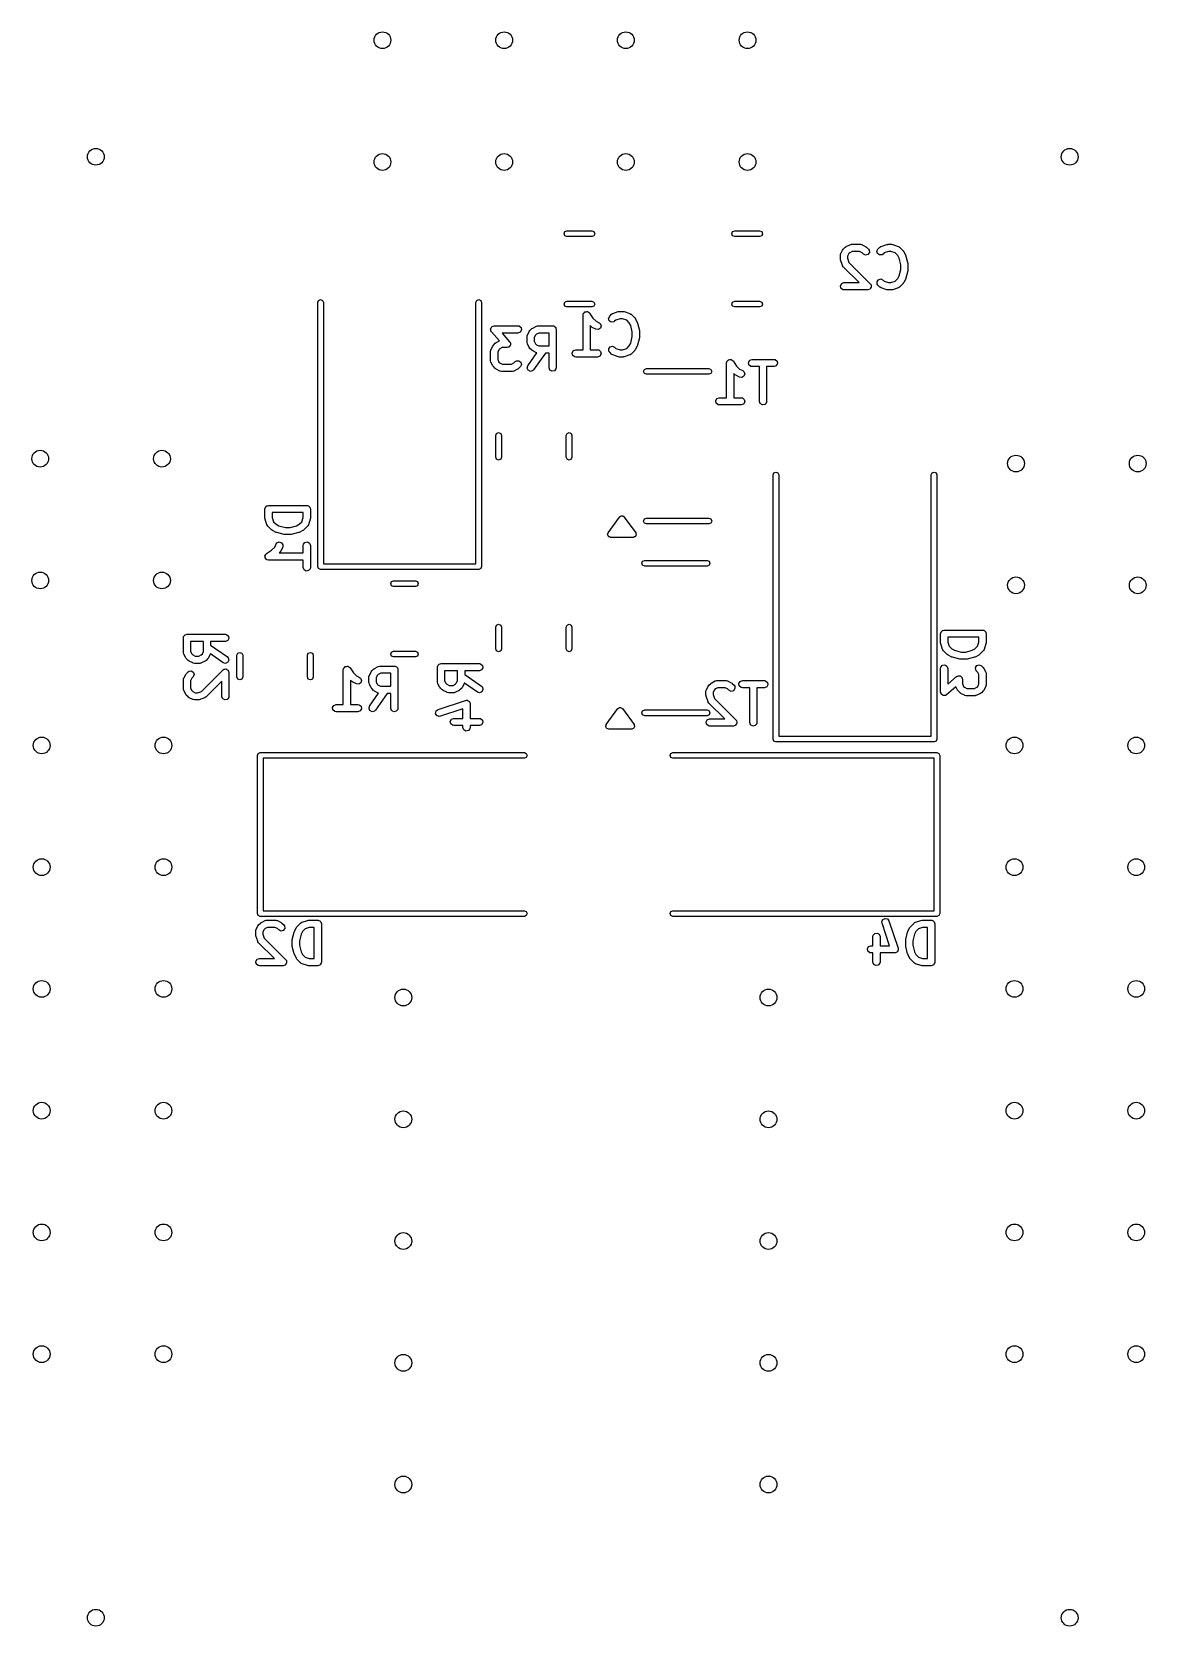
# Model space of a CAD drawing. Extents: x 0.35 to 1.26, y 0.39 to 1.7.
import ezdxf

# ---------------------------------------------------------------- set-up
doc = ezdxf.new("R2010")
doc.units = 0
doc.header["$MEASUREMENT"] = 0
doc.layers.add('BLACK', color=7, linetype='CONTINUOUS')

msp = doc.modelspace()

# ---------------------------------------------------------------- linework, layer by layer
at = {"layer": 'BLACK', "linetype": 'CONTINUOUS'}
for p, q in [((0.7846, 1.5368), (0.7853, 1.5385)), ((0.7853, 1.5351), (0.7846, 1.5368)), ((0.7853, 1.5385), (0.787, 1.5392)), ((0.787, 1.5344), (0.7853, 1.5351)), ((0.787, 1.5392), (0.8075, 1.5392)), ((0.8075, 1.5344), (0.787, 1.5344)), ((0.8075, 1.5392), (0.8092, 1.5385)), ((0.8092, 1.5351), (0.8075, 1.5344)), ((0.8092, 1.5385), (0.8099, 1.5368)), ((0.8099, 1.5368), (0.8092, 1.5351)), ((0.9224, 1.5368), (0.9231, 1.5385)), ((0.9231, 1.5351), (0.9224, 1.5368)), ((0.9231, 1.5385), (0.9248, 1.5392)), ((0.9248, 1.5344), (0.9231, 1.5351)), ((0.9248, 1.5392), (0.9453, 1.5392)), ((0.9453, 1.5344), (0.9248, 1.5344)), ((0.9453, 1.5392), (0.947, 1.5385)), ((0.947, 1.5351), (0.9453, 1.5344)), ((0.947, 1.5385), (0.9477, 1.5368)), ((0.9477, 1.5368), (0.947, 1.5351)), ((1.0117, 1.5191), (1.0118, 1.5201)), ((1.0117, 1.5161), (1.0117, 1.5191)), ((1.0118, 1.5201), (1.012, 1.5203)), ((1.012, 1.5204), (1.0135, 1.5234)), ((1.012, 1.5203), (1.012, 1.5204)), ((1.0135, 1.5234), (1.014, 1.5241)), ((1.014, 1.5242), (1.0155, 1.5257)), ((1.014, 1.5241), (1.014, 1.5242)), ((1.0155, 1.5257), (1.0163, 1.5262)), ((1.0163, 1.5262), (1.0193, 1.5277)), ((1.0163, 1.5262), (1.0163, 1.5262)), ((1.0185, 1.5204), (1.0176, 1.5184)), ((1.0194, 1.5212), (1.0185, 1.5204)), ((1.0193, 1.5277), (1.0203, 1.528)), ((1.0213, 1.5222), (1.0194, 1.5212)), ((1.0203, 1.528), (1.0205, 1.528)), ((1.0205, 1.528), (1.0206, 1.5281)), ((1.0206, 1.5281), (1.0281, 1.5281)), ((1.0274, 1.5222), (1.0213, 1.5222)), ((1.0294, 1.5212), (1.0274, 1.5222)), ((1.0281, 1.5281), (1.0291, 1.5279)), ((1.0291, 1.5279), (1.0293, 1.5278)), ((1.0293, 1.5278), (1.0294, 1.5277)), ((1.0294, 1.5277), (1.0324, 1.5262)), ((1.0305, 1.52), (1.0294, 1.5212)), ((1.0324, 1.5192), (1.0305, 1.52)), ((1.0324, 1.5262), (1.0332, 1.5257)), ((1.0343, 1.5197), (1.0324, 1.5192)), ((1.0332, 1.5257), (1.0332, 1.5257)), ((1.0332, 1.5257), (1.0347, 1.5242)), ((1.0355, 1.5213), (1.0343, 1.5197)), ((1.0347, 1.5242), (1.0353, 1.5234)), ((1.0353, 1.5234), (1.0355, 1.5213)), ((1.0417, 1.5224), (1.0425, 1.5242)), ((1.0422, 1.5204), (1.0417, 1.5224)), ((1.0439, 1.5193), (1.0422, 1.5204)), ((1.0425, 1.5242), (1.044, 1.5257)), ((1.0459, 1.5194), (1.0439, 1.5193)), ((1.044, 1.5257), (1.0449, 1.5263)), ((1.0449, 1.5263), (1.045, 1.5263)), ((1.045, 1.5263), (1.0452, 1.5264)), ((1.0452, 1.5264), (1.0497, 1.5279)), ((1.0467, 1.52), (1.0459, 1.5194)), ((1.0477, 1.521), (1.0467, 1.52)), ((1.0511, 1.5222), (1.0477, 1.521)), ((1.0497, 1.5279), (1.0506, 1.528)), ((1.0506, 1.528), (1.0506, 1.5281)), ((1.0506, 1.5281), (1.0536, 1.5281)), ((1.0531, 1.5222), (1.0511, 1.5222)), ((1.0565, 1.521), (1.0531, 1.5222)), ((1.0536, 1.5281), (1.0545, 1.5279)), ((1.0545, 1.5279), (1.0546, 1.5279)), ((1.0546, 1.5279), (1.0591, 1.5264)), ((1.0587, 1.5189), (1.0565, 1.521)), ((1.0591, 1.5264), (1.06, 1.5259)), ((1.06, 1.5259), (1.06, 1.5258)), ((1.06, 1.5258), (1.0602, 1.5257)), ((1.0602, 1.5257), (1.0632, 1.5227)), ((1.0632, 1.5227), (1.0637, 1.522)), ((1.0637, 1.522), (1.0638, 1.5219)), ((1.0638, 1.5219), (1.0653, 1.5189)), ((1.0117, 1.516), (1.0117, 1.5161)), ((1.0118, 1.5152), (1.0117, 1.516)), ((1.0133, 1.5107), (1.0118, 1.5152)), ((1.0134, 1.5105), (1.0133, 1.5107)), ((1.0134, 1.5104), (1.0134, 1.5105)), ((1.014, 1.5095), (1.0134, 1.5104)), ((1.027, 1.4966), (1.014, 1.5095)), ((1.0176, 1.5184), (1.0176, 1.5166)), ((1.0176, 1.5166), (1.0187, 1.5132)), ((1.0187, 1.5132), (1.0362, 1.4957)), ((1.0598, 1.5166), (1.0587, 1.5189)), ((1.0612, 1.5112), (1.0598, 1.5166)), ((1.0598, 1.5021), (1.0612, 1.5075)), ((1.0612, 1.5075), (1.0612, 1.5112)), ((1.0653, 1.5189), (1.0654, 1.5184)), ((1.0654, 1.5184), (1.0655, 1.5183)), ((1.0655, 1.5183), (1.067, 1.5123)), ((1.067, 1.5064), (1.0655, 1.5004)), ((1.067, 1.5123), (1.067, 1.5117)), ((1.067, 1.5117), (1.0671, 1.5116)), ((1.0671, 1.5071), (1.067, 1.5065)), ((1.067, 1.5065), (1.067, 1.5064)), ((1.0671, 1.5116), (1.0671, 1.5071)), ((1.0117, 1.4941), (1.0127, 1.4959)), ((1.0121, 1.4921), (1.0117, 1.4941)), ((1.0127, 1.4959), (1.0146, 1.4966)), ((1.0146, 1.4966), (1.027, 1.4966)), ((1.0362, 1.4957), (1.0366, 1.4952)), ((1.037, 1.4928), (1.0365, 1.4921)), ((1.0366, 1.4952), (1.0367, 1.4951)), ((1.0367, 1.4951), (1.0367, 1.495)), ((1.0367, 1.495), (1.0368, 1.4949)), ((1.0368, 1.4949), (1.0369, 1.494)), ((1.0369, 1.494), (1.037, 1.4931)), ((1.037, 1.4931), (1.037, 1.493)), ((1.037, 1.493), (1.037, 1.4928)), ((1.0418, 1.4974), (1.0429, 1.499)), ((1.0419, 1.4954), (1.0418, 1.4974)), ((1.0425, 1.4945), (1.0419, 1.4954)), ((1.044, 1.493), (1.0425, 1.4945)), ((1.0429, 1.499), (1.0449, 1.4996)), ((1.0442, 1.4929), (1.044, 1.493)), ((1.0443, 1.4928), (1.0442, 1.4929)), ((1.0452, 1.4923), (1.0443, 1.4928)), ((1.0449, 1.4996), (1.0467, 1.4987)), ((1.0467, 1.4987), (1.0477, 1.4977)), ((1.0477, 1.4977), (1.0511, 1.4966)), ((1.0511, 1.4966), (1.0531, 1.4966)), ((1.0531, 1.4966), (1.0565, 1.4977)), ((1.0565, 1.4977), (1.0587, 1.4999)), ((1.0587, 1.4999), (1.0598, 1.5021)), ((1.0602, 1.493), (1.0594, 1.4924)), ((1.0632, 1.496), (1.0602, 1.493)), ((1.0638, 1.4968), (1.0632, 1.4961)), ((1.0632, 1.4961), (1.0632, 1.496)), ((1.0653, 1.4998), (1.0638, 1.4968)), ((1.0655, 1.5004), (1.0653, 1.4999)), ((1.0653, 1.4999), (1.0653, 1.4998)), ((0.5823, 1.4803), (0.583, 1.482)), ((0.5823, 1.2634), (0.5823, 1.4803)), ((0.583, 1.482), (0.5846, 1.4827)), ((0.5846, 1.4827), (0.5863, 1.482)), ((0.5863, 1.482), (0.587, 1.4803)), ((0.587, 1.4803), (0.587, 1.2657)), ((0.7122, 1.4803), (0.7129, 1.482)), ((0.7122, 1.2657), (0.7122, 1.4803)), ((0.7129, 1.482), (0.7146, 1.4827)), ((0.7146, 1.4827), (0.7162, 1.482)), ((0.7162, 1.482), (0.7169, 1.4803)), ((0.7169, 1.4803), (0.7169, 1.2634)), ((0.7846, 1.4789), (0.7853, 1.4806)), ((0.7853, 1.4806), (0.787, 1.4813)), ((0.787, 1.4813), (0.8075, 1.4813)), ((0.8075, 1.4813), (0.8092, 1.4806)), ((0.8092, 1.4806), (0.8099, 1.4789)), ((0.9224, 1.4789), (0.9231, 1.4806)), ((0.9231, 1.4806), (0.9248, 1.4813)), ((0.9248, 1.4813), (0.9453, 1.4813)), ((0.9453, 1.4813), (0.947, 1.4806)), ((0.947, 1.4806), (0.9477, 1.4789)), ((1.0136, 1.4908), (1.0121, 1.4921)), ((1.0146, 1.4907), (1.0136, 1.4908)), ((1.0341, 1.4907), (1.0146, 1.4907)), ((1.035, 1.491), (1.0341, 1.4907)), ((1.0358, 1.4912), (1.035, 1.491)), ((1.0359, 1.4913), (1.0358, 1.4912)), ((1.036, 1.4913), (1.0359, 1.4913)), ((1.0365, 1.4921), (1.036, 1.4913)), ((1.0497, 1.4908), (1.0452, 1.4923)), ((1.0506, 1.4907), (1.0497, 1.4908)), ((1.0497, 1.4908), (1.0497, 1.4908)), ((1.0536, 1.4907), (1.0506, 1.4907)), ((1.0537, 1.4907), (1.0536, 1.4907)), ((1.0546, 1.4908), (1.0537, 1.4907)), ((1.0591, 1.4923), (1.0546, 1.4908)), ((1.0592, 1.4924), (1.0591, 1.4923)), ((1.0594, 1.4924), (1.0592, 1.4924)), ((0.7853, 1.4773), (0.7846, 1.4789)), ((0.787, 1.4766), (0.7853, 1.4773)), ((0.8075, 1.4766), (0.787, 1.4766)), ((0.8002, 1.47), (0.8004, 1.471)), ((0.8002, 1.4414), (0.8002, 1.47)), ((0.8004, 1.471), (0.8005, 1.4711)), ((0.8005, 1.4713), (0.8011, 1.4719)), ((0.8005, 1.4711), (0.8005, 1.4713)), ((0.8011, 1.4719), (0.8017, 1.4725)), ((0.8017, 1.4725), (0.8018, 1.4726)), ((0.8018, 1.4726), (0.802, 1.4727)), ((0.802, 1.4727), (0.8028, 1.4727)), ((0.8028, 1.4727), (0.8037, 1.4729)), ((0.8037, 1.4729), (0.8038, 1.4728)), ((0.8038, 1.4728), (0.804, 1.4728)), ((0.804, 1.4728), (0.8047, 1.4723)), ((0.8047, 1.4723), (0.8054, 1.4719)), ((0.8054, 1.4719), (0.8055, 1.4717)), ((0.8055, 1.4717), (0.8056, 1.4716)), ((0.8056, 1.4716), (0.8084, 1.4674)), ((0.8092, 1.4773), (0.8075, 1.4766)), ((0.8084, 1.4674), (0.8109, 1.4649)), ((0.8099, 1.4789), (0.8092, 1.4773)), ((0.8212, 1.4672), (0.8221, 1.4691)), ((0.8217, 1.4653), (0.8212, 1.4672)), ((0.8221, 1.4691), (0.8236, 1.4706)), ((0.8236, 1.4706), (0.8244, 1.4712)), ((0.8244, 1.4712), (0.8246, 1.4712)), ((0.8246, 1.4712), (0.8247, 1.4713)), ((0.8247, 1.4713), (0.8292, 1.4728)), ((0.8306, 1.467), (0.8272, 1.4659)), ((0.8292, 1.4728), (0.8301, 1.4729)), ((0.8301, 1.4729), (0.8301, 1.4729)), ((0.8301, 1.4729), (0.8331, 1.4729)), ((0.8327, 1.467), (0.8306, 1.467)), ((0.8361, 1.4659), (0.8327, 1.467)), ((0.8331, 1.4729), (0.834, 1.4728)), ((0.834, 1.4728), (0.8341, 1.4728)), ((0.8341, 1.4728), (0.8386, 1.4713)), ((0.8386, 1.4713), (0.8395, 1.4708)), ((0.8395, 1.4708), (0.8396, 1.4707)), ((0.8396, 1.4707), (0.8397, 1.4706)), ((0.8397, 1.4706), (0.8427, 1.4676)), ((0.8427, 1.4676), (0.8432, 1.4669)), ((0.8432, 1.4669), (0.8433, 1.4668)), ((0.8433, 1.4668), (0.8448, 1.4638)), ((0.9231, 1.4773), (0.9224, 1.4789)), ((0.9248, 1.4766), (0.9231, 1.4773)), ((0.9453, 1.4766), (0.9248, 1.4766)), ((0.947, 1.4773), (0.9453, 1.4766)), ((0.9477, 1.4789), (0.947, 1.4773)), ((0.7243, 1.4587), (0.7244, 1.4589)), ((0.7245, 1.4579), (0.7243, 1.4587)), ((0.7244, 1.4591), (0.7249, 1.4597)), ((0.7244, 1.4589), (0.7244, 1.4591)), ((0.7245, 1.4571), (0.7245, 1.4579)), ((0.7246, 1.4568), (0.7245, 1.4571)), ((0.7247, 1.4567), (0.7246, 1.4568)), ((0.7248, 1.4566), (0.7247, 1.4567)), ((0.725, 1.4562), (0.7248, 1.4566)), ((0.7249, 1.4597), (0.7253, 1.4604)), ((0.7316, 1.4487), (0.725, 1.4562)), ((0.7253, 1.4604), (0.7255, 1.4605)), ((0.7255, 1.4605), (0.7257, 1.4607)), ((0.7257, 1.4607), (0.7265, 1.4609)), ((0.7265, 1.4609), (0.7272, 1.4611)), ((0.7272, 1.4611), (0.7467, 1.4611)), ((0.7467, 1.4552), (0.7337, 1.4552)), ((0.7337, 1.4552), (0.7399, 1.4481)), ((0.7467, 1.4611), (0.7477, 1.461)), ((0.7486, 1.4559), (0.7467, 1.4552)), ((0.7477, 1.461), (0.7493, 1.4597)), ((0.7496, 1.4577), (0.7486, 1.4559)), ((0.7493, 1.4597), (0.7496, 1.4577)), ((0.7546, 1.4535), (0.7561, 1.4565)), ((0.7546, 1.4533), (0.7546, 1.4535)), ((0.7561, 1.4565), (0.7566, 1.4572)), ((0.7566, 1.4573), (0.7581, 1.4588)), ((0.7566, 1.4572), (0.7566, 1.4573)), ((0.7581, 1.4588), (0.7589, 1.4593)), ((0.7589, 1.4593), (0.7619, 1.4608)), ((0.7589, 1.4593), (0.7589, 1.4593)), ((0.762, 1.4543), (0.7611, 1.4534)), ((0.7619, 1.4608), (0.7629, 1.4611)), ((0.7639, 1.4552), (0.762, 1.4543)), ((0.7629, 1.4611), (0.7631, 1.4611)), ((0.7631, 1.4611), (0.7632, 1.4611)), ((0.7632, 1.4611), (0.7752, 1.4611)), ((0.7723, 1.4552), (0.7639, 1.4552)), ((0.7723, 1.4446), (0.7723, 1.4552)), ((0.7752, 1.4611), (0.7756, 1.4611)), ((0.7756, 1.4611), (0.7757, 1.4611)), ((0.7757, 1.4611), (0.7758, 1.461)), ((0.7758, 1.461), (0.7762, 1.461)), ((0.7762, 1.461), (0.7768, 1.4605)), ((0.7768, 1.4605), (0.7775, 1.4601)), ((0.7775, 1.4601), (0.7776, 1.4598)), ((0.7776, 1.4598), (0.7778, 1.4597)), ((0.7778, 1.4597), (0.7779, 1.4589)), ((0.7779, 1.4589), (0.7782, 1.4582)), ((0.7782, 1.4582), (0.7782, 1.4267)), ((0.8071, 1.4604), (0.8061, 1.4614)), ((0.8061, 1.4614), (0.8061, 1.4414)), ((0.8078, 1.4598), (0.8071, 1.4604)), ((0.8071, 1.4604), (0.8071, 1.4604)), ((0.8108, 1.4583), (0.8078, 1.4598)), ((0.8128, 1.4581), (0.8108, 1.4583)), ((0.8109, 1.4649), (0.8135, 1.4636)), ((0.8145, 1.4592), (0.8128, 1.4581)), ((0.8135, 1.4636), (0.8143, 1.463)), ((0.8143, 1.463), (0.8151, 1.4612)), ((0.8151, 1.4612), (0.8145, 1.4592)), ((0.8234, 1.4641), (0.8217, 1.4653)), ((0.8254, 1.4643), (0.8234, 1.4641)), ((0.8262, 1.4649), (0.8254, 1.4643)), ((0.8272, 1.4659), (0.8262, 1.4649)), ((0.8382, 1.4637), (0.8361, 1.4659)), ((0.8394, 1.4615), (0.8382, 1.4637)), ((0.8407, 1.4561), (0.8394, 1.4615)), ((0.8407, 1.4524), (0.8407, 1.4561)), ((0.8448, 1.4638), (0.8449, 1.4633)), ((0.8449, 1.4633), (0.845, 1.4632)), ((0.845, 1.4632), (0.8465, 1.4572)), ((0.8465, 1.4572), (0.8466, 1.4566)), ((0.8466, 1.4566), (0.8466, 1.4565)), ((0.8466, 1.4565), (0.8466, 1.452)), ((0.7243, 1.4402), (0.7244, 1.4412)), ((0.7244, 1.4412), (0.7246, 1.4413)), ((0.7246, 1.4415), (0.7261, 1.4445)), ((0.7246, 1.4413), (0.7246, 1.4415)), ((0.7261, 1.4445), (0.7266, 1.4452)), ((0.7266, 1.4453), (0.7281, 1.4468)), ((0.7266, 1.4452), (0.7266, 1.4453)), ((0.7281, 1.4468), (0.7289, 1.4473)), ((0.7289, 1.4473), (0.7316, 1.4487)), ((0.7289, 1.4473), (0.7289, 1.4473)), ((0.7311, 1.4414), (0.7302, 1.4395)), ((0.732, 1.4423), (0.7311, 1.4414)), ((0.7339, 1.4432), (0.732, 1.4423)), ((0.7377, 1.4432), (0.7339, 1.4432)), ((0.7385, 1.4435), (0.7377, 1.4432)), ((0.7392, 1.4437), (0.7385, 1.4435)), ((0.7394, 1.4438), (0.7392, 1.4437)), ((0.7396, 1.4439), (0.7394, 1.4438)), ((0.74, 1.4446), (0.7396, 1.4439)), ((0.7399, 1.4481), (0.7402, 1.4477)), ((0.7405, 1.4452), (0.74, 1.4446)), ((0.7402, 1.4477), (0.7403, 1.4477)), ((0.7403, 1.4477), (0.7403, 1.4475)), ((0.7403, 1.4475), (0.7405, 1.4472)), ((0.7405, 1.4472), (0.7405, 1.4465)), ((0.7405, 1.4465), (0.7406, 1.4457)), ((0.7406, 1.4457), (0.7405, 1.4455)), ((0.7405, 1.4455), (0.7405, 1.4452)), ((0.7543, 1.4522), (0.7544, 1.4532)), ((0.7543, 1.4477), (0.7543, 1.4522)), ((0.7543, 1.4475), (0.7543, 1.4477)), ((0.7543, 1.4473), (0.7543, 1.4475)), ((0.7546, 1.4464), (0.7543, 1.4473)), ((0.7544, 1.4532), (0.7546, 1.4533)), ((0.7561, 1.4434), (0.7546, 1.4464)), ((0.7561, 1.4433), (0.7561, 1.4434)), ((0.7566, 1.4426), (0.7561, 1.4433)), ((0.7581, 1.4411), (0.7566, 1.4426)), ((0.7582, 1.4411), (0.7581, 1.4411)), ((0.7589, 1.4405), (0.7582, 1.4411)), ((0.7619, 1.439), (0.7589, 1.4405)), ((0.7611, 1.4534), (0.7602, 1.4515)), ((0.7602, 1.4515), (0.7602, 1.4484)), ((0.7602, 1.4484), (0.7611, 1.4464)), ((0.7611, 1.4464), (0.762, 1.4456)), ((0.762, 1.4456), (0.7639, 1.4446)), ((0.7639, 1.4446), (0.7723, 1.4446)), ((0.7912, 1.439), (0.7923, 1.4408)), ((0.7923, 1.4408), (0.7942, 1.4414)), ((0.7942, 1.4414), (0.8002, 1.4414)), ((0.8061, 1.4414), (0.8121, 1.4414)), ((0.8121, 1.4414), (0.8132, 1.4413)), ((0.8132, 1.4413), (0.8147, 1.44)), ((0.8213, 1.4423), (0.8225, 1.4439)), ((0.8215, 1.4402), (0.8213, 1.4423)), ((0.8225, 1.4439), (0.8244, 1.4444)), ((0.8244, 1.4444), (0.8262, 1.4436)), ((0.8262, 1.4436), (0.8272, 1.4426)), ((0.8272, 1.4426), (0.8306, 1.4414)), ((0.8306, 1.4414), (0.8327, 1.4414)), ((0.8327, 1.4414), (0.8361, 1.4426)), ((0.8361, 1.4426), (0.8382, 1.4447)), ((0.8382, 1.4447), (0.8394, 1.447)), ((0.8394, 1.447), (0.8407, 1.4524)), ((0.8427, 1.4409), (0.8397, 1.4379)), ((0.8428, 1.441), (0.8427, 1.4409)), ((0.8433, 1.4417), (0.8428, 1.441)), ((0.8448, 1.4447), (0.8433, 1.4417)), ((0.845, 1.4453), (0.8448, 1.4448)), ((0.8448, 1.4448), (0.8448, 1.4447)), ((0.8465, 1.4513), (0.845, 1.4453)), ((0.8466, 1.452), (0.8465, 1.4514)), ((0.8465, 1.4514), (0.8465, 1.4513)), ((0.7243, 1.4327), (0.7243, 1.4402)), ((0.7243, 1.4325), (0.7243, 1.4327)), ((0.7243, 1.4323), (0.7243, 1.4325)), ((0.7246, 1.4314), (0.7243, 1.4323)), ((0.7261, 1.4284), (0.7246, 1.4314)), ((0.7261, 1.4283), (0.7261, 1.4284)), ((0.7266, 1.4276), (0.7261, 1.4283)), ((0.7281, 1.4261), (0.7266, 1.4276)), ((0.7302, 1.4395), (0.7302, 1.4334)), ((0.7302, 1.4334), (0.7311, 1.4314)), ((0.7311, 1.4314), (0.732, 1.4306)), ((0.732, 1.4306), (0.7339, 1.4296)), ((0.7339, 1.4296), (0.7415, 1.4296)), ((0.7415, 1.4296), (0.7435, 1.4306)), ((0.7435, 1.4306), (0.7446, 1.4318)), ((0.7446, 1.4318), (0.7455, 1.4324)), ((0.7455, 1.4324), (0.7475, 1.4325)), ((0.7488, 1.4276), (0.7473, 1.4261)), ((0.7475, 1.4325), (0.7491, 1.4314)), ((0.7497, 1.4294), (0.7488, 1.4276)), ((0.7491, 1.4314), (0.7497, 1.4294)), ((0.7543, 1.4264), (0.7548, 1.4284)), ((0.7548, 1.4284), (0.7622, 1.4389)), ((0.7693, 1.4387), (0.7596, 1.425)), ((0.7621, 1.439), (0.7619, 1.439)), ((0.7622, 1.4389), (0.7621, 1.439)), ((0.7723, 1.4387), (0.7693, 1.4387)), ((0.7723, 1.4267), (0.7723, 1.4387)), ((0.7916, 1.437), (0.7912, 1.439)), ((0.7931, 1.4357), (0.7916, 1.437)), ((0.7942, 1.4355), (0.7931, 1.4357)), ((0.8121, 1.4355), (0.7942, 1.4355)), ((0.814, 1.4362), (0.8121, 1.4355)), ((0.8151, 1.438), (0.814, 1.4362)), ((0.8147, 1.44), (0.8151, 1.438)), ((0.8221, 1.4394), (0.8215, 1.4402)), ((0.8236, 1.4379), (0.8221, 1.4394)), ((0.8237, 1.4378), (0.8236, 1.4379)), ((0.8238, 1.4377), (0.8237, 1.4378)), ((0.8247, 1.4372), (0.8238, 1.4377)), ((0.8292, 1.4357), (0.8247, 1.4372)), ((0.8293, 1.4357), (0.8292, 1.4357)), ((0.8301, 1.4355), (0.8293, 1.4357)), ((0.8331, 1.4355), (0.8301, 1.4355)), ((0.8332, 1.4356), (0.8331, 1.4355)), ((0.8341, 1.4357), (0.8332, 1.4356)), ((0.8386, 1.4372), (0.8341, 1.4357)), ((0.8387, 1.4373), (0.8386, 1.4372)), ((0.8389, 1.4373), (0.8387, 1.4373)), ((0.8397, 1.4379), (0.8389, 1.4373)), ((0.9181, 1.4306), (0.9183, 1.4316)), ((0.9181, 1.4021), (0.9181, 1.4306)), ((0.9183, 1.4316), (0.9184, 1.4318)), ((0.9184, 1.4319), (0.919, 1.4325)), ((0.9184, 1.4318), (0.9184, 1.4319)), ((0.919, 1.4325), (0.9196, 1.4332)), ((0.9196, 1.4332), (0.9198, 1.4332)), ((0.9198, 1.4332), (0.9199, 1.4333)), ((0.9199, 1.4333), (0.9207, 1.4334)), ((0.9207, 1.4334), (0.9216, 1.4335)), ((0.9216, 1.4335), (0.9217, 1.4334)), ((0.9217, 1.4334), (0.9219, 1.4335)), ((0.9219, 1.4335), (0.9226, 1.4329)), ((0.9226, 1.4329), (0.9233, 1.4325)), ((0.9233, 1.4325), (0.9234, 1.4324)), ((0.9234, 1.4324), (0.9235, 1.4323)), ((0.9235, 1.4323), (0.9264, 1.428)), ((0.9264, 1.428), (0.9288, 1.4255)), ((0.9362, 1.4311), (0.9372, 1.4329)), ((0.9365, 1.4291), (0.9362, 1.4311)), ((0.9381, 1.4278), (0.9365, 1.4291)), ((0.9372, 1.4329), (0.9391, 1.4336)), ((0.9391, 1.4277), (0.9381, 1.4278)), ((0.9391, 1.4336), (0.9571, 1.4336)), ((0.9451, 1.4277), (0.9391, 1.4277)), ((0.9451, 1.3991), (0.9451, 1.4277)), ((0.9571, 1.4277), (0.951, 1.4277)), ((0.951, 1.4277), (0.951, 1.3991)), ((0.9571, 1.4336), (0.9581, 1.4334)), ((0.959, 1.4284), (0.9571, 1.4277)), ((0.9581, 1.4334), (0.9596, 1.4321)), ((0.96, 1.4301), (0.959, 1.4284)), ((0.9596, 1.4321), (0.96, 1.4301)), ((0.7282, 1.4261), (0.7281, 1.4261)), ((0.7289, 1.4255), (0.7282, 1.4261)), ((0.7319, 1.424), (0.7289, 1.4255)), ((0.7321, 1.424), (0.7319, 1.424)), ((0.7322, 1.4239), (0.7321, 1.424)), ((0.7332, 1.4237), (0.7322, 1.4239)), ((0.7422, 1.4237), (0.7332, 1.4237)), ((0.7424, 1.4238), (0.7422, 1.4237)), ((0.7426, 1.4237), (0.7424, 1.4238)), ((0.7435, 1.424), (0.7426, 1.4237)), ((0.7465, 1.4255), (0.7435, 1.424)), ((0.7466, 1.4256), (0.7465, 1.4255)), ((0.7473, 1.4261), (0.7466, 1.4256)), ((0.7551, 1.4246), (0.7543, 1.4264)), ((0.757, 1.4237), (0.7551, 1.4246)), ((0.7589, 1.4243), (0.757, 1.4237)), ((0.7596, 1.425), (0.7589, 1.4243)), ((0.773, 1.4248), (0.7723, 1.4267)), ((0.7747, 1.4238), (0.773, 1.4248)), ((0.7767, 1.4241), (0.7747, 1.4238)), ((0.778, 1.4257), (0.7767, 1.4241)), ((0.7782, 1.4267), (0.778, 1.4257)), ((0.85, 1.4236), (0.8507, 1.4253)), ((0.8507, 1.422), (0.85, 1.4236)), ((0.8507, 1.4253), (0.8524, 1.426)), ((0.8524, 1.4213), (0.8507, 1.422)), ((0.8524, 1.426), (0.878, 1.426)), ((0.878, 1.4213), (0.8524, 1.4213)), ((0.878, 1.426), (0.9035, 1.426)), ((0.9035, 1.4213), (0.878, 1.4213)), ((0.9035, 1.426), (0.9052, 1.4253)), ((0.9052, 1.422), (0.9035, 1.4213)), ((0.9052, 1.4253), (0.9059, 1.4236)), ((0.9059, 1.4236), (0.9052, 1.422)), ((0.925, 1.421), (0.924, 1.422)), ((0.924, 1.422), (0.924, 1.4021)), ((0.9258, 1.4205), (0.925, 1.421)), ((0.925, 1.421), (0.925, 1.421)), ((0.9288, 1.419), (0.9258, 1.4205)), ((0.9288, 1.4255), (0.9314, 1.4243)), ((0.9308, 1.4187), (0.9288, 1.419)), ((0.9324, 1.4199), (0.9308, 1.4187)), ((0.9314, 1.4243), (0.9322, 1.4236)), ((0.9322, 1.4236), (0.933, 1.4218)), ((0.933, 1.4218), (0.9324, 1.4199)), ((0.9092, 1.3996), (0.9102, 1.4014)), ((0.9102, 1.4014), (0.9121, 1.4021)), ((0.9121, 1.4021), (0.9181, 1.4021)), ((0.924, 1.4021), (0.9301, 1.4021)), ((0.9301, 1.4021), (0.9311, 1.4019)), ((0.9311, 1.4019), (0.9326, 1.4006)), ((0.9095, 1.3976), (0.9092, 1.3996)), ((0.9111, 1.3963), (0.9095, 1.3976)), ((0.9121, 1.3962), (0.9111, 1.3963)), ((0.9301, 1.3962), (0.9121, 1.3962)), ((0.932, 1.3969), (0.9301, 1.3962)), ((0.933, 1.3986), (0.932, 1.3969)), ((0.9326, 1.4006), (0.933, 1.3986)), ((0.9458, 1.3972), (0.9451, 1.3991)), ((0.9476, 1.3962), (0.9458, 1.3972)), ((0.9495, 1.3966), (0.9476, 1.3962)), ((0.9508, 1.3981), (0.9495, 1.3966)), ((0.951, 1.3991), (0.9508, 1.3981)), ((0.7285, 1.3711), (0.7292, 1.3728)), ((0.7285, 1.3533), (0.7285, 1.3711)), ((0.7292, 1.3728), (0.7309, 1.3735)), ((0.7309, 1.3735), (0.7326, 1.3728)), ((0.7326, 1.3728), (0.7333, 1.3711)), ((0.7333, 1.3711), (0.7333, 1.3533)), ((0.7864, 1.3711), (0.7871, 1.3728)), ((0.7864, 1.3533), (0.7864, 1.3711)), ((0.7871, 1.3728), (0.7888, 1.3735)), ((0.7888, 1.3735), (0.7904, 1.3728)), ((0.7904, 1.3728), (0.7911, 1.3711)), ((0.7911, 1.3711), (0.7911, 1.3533)), ((0.7292, 1.3516), (0.7285, 1.3533)), ((0.7309, 1.3509), (0.7292, 1.3516)), ((0.7326, 1.3516), (0.7309, 1.3509)), ((0.7333, 1.3533), (0.7326, 1.3516)), ((0.7871, 1.3516), (0.7864, 1.3533)), ((0.7888, 1.3509), (0.7871, 1.3516)), ((0.7904, 1.3516), (0.7888, 1.3509)), ((0.7911, 1.3533), (0.7904, 1.3516)), ((0.9563, 1.3386), (0.957, 1.3403)), ((0.9563, 1.1217), (0.9563, 1.3386)), ((0.957, 1.3403), (0.9587, 1.3409)), ((0.9587, 1.3409), (0.9603, 1.3403)), ((0.9603, 1.3403), (0.961, 1.3386)), ((0.961, 1.3386), (0.961, 1.124)), ((1.0862, 1.3386), (1.0869, 1.3403)), ((1.0862, 1.124), (1.0862, 1.3386)), ((1.0869, 1.3403), (1.0886, 1.3409)), ((1.0886, 1.3409), (1.0903, 1.3403)), ((1.0903, 1.3403), (1.0909, 1.3386)), ((1.0909, 1.3386), (1.0909, 1.1217)), ((0.5389, 1.3112), (0.539, 1.3113)), ((0.5389, 1.311), (0.5389, 1.3112)), ((0.5389, 1.3106), (0.5389, 1.311)), ((0.5389, 1.3031), (0.5389, 1.3106)), ((0.539, 1.3117), (0.5395, 1.3122)), ((0.539, 1.3113), (0.539, 1.3117)), ((0.5395, 1.3122), (0.5399, 1.3129)), ((0.5399, 1.3129), (0.5402, 1.313)), ((0.5402, 1.313), (0.5403, 1.3132)), ((0.5403, 1.3132), (0.5411, 1.3133)), ((0.5411, 1.3133), (0.5418, 1.3136)), ((0.5418, 1.3136), (0.5733, 1.3136)), ((0.5733, 1.3136), (0.5737, 1.3135)), ((0.5737, 1.3135), (0.5738, 1.3136)), ((0.5738, 1.3136), (0.5739, 1.3135)), ((0.5739, 1.3135), (0.5743, 1.3134)), ((0.5743, 1.3134), (0.5749, 1.3129)), ((0.5749, 1.3129), (0.5756, 1.3125)), ((0.5756, 1.3125), (0.5757, 1.3123)), ((0.5757, 1.3123), (0.5759, 1.3121)), ((0.5759, 1.3121), (0.576, 1.3114)), ((0.576, 1.3114), (0.5763, 1.3106)), ((0.5763, 1.3106), (0.5763, 1.3031)), ((0.539, 1.3022), (0.5389, 1.3031)), ((0.5389, 1.3031), (0.5389, 1.3031)), ((0.5405, 1.2977), (0.539, 1.3022)), ((0.5406, 1.2976), (0.5405, 1.2977)), ((0.5406, 1.2974), (0.5406, 1.2976)), ((0.5412, 1.2966), (0.5406, 1.2974)), ((0.5442, 1.2936), (0.5412, 1.2966)), ((0.5704, 1.3077), (0.5448, 1.3077)), ((0.5448, 1.3077), (0.5448, 1.3036)), ((0.5448, 1.3036), (0.5459, 1.3002)), ((0.5459, 1.3002), (0.5481, 1.2981)), ((0.5481, 1.2981), (0.5504, 1.2969)), ((0.5504, 1.2969), (0.5557, 1.2956)), ((0.5595, 1.2956), (0.5648, 1.2969)), ((0.5648, 1.2969), (0.5671, 1.2981)), ((0.5671, 1.2981), (0.5692, 1.3002)), ((0.5692, 1.3002), (0.5704, 1.3036)), ((0.5704, 1.3036), (0.5704, 1.3077)), ((0.5739, 1.2966), (0.5709, 1.2936)), ((0.574, 1.2967), (0.5739, 1.2966)), ((0.5741, 1.2968), (0.574, 1.2967)), ((0.5746, 1.2977), (0.5741, 1.2968)), ((0.5761, 1.3022), (0.5746, 1.2977)), ((0.5763, 1.3031), (0.5761, 1.3023)), ((0.5761, 1.3023), (0.5761, 1.3022)), ((0.8208, 1.2912), (0.8303, 1.3041)), ((0.8303, 1.3041), (0.8306, 1.3043)), ((0.8306, 1.3043), (0.8308, 1.3047)), ((0.8308, 1.3047), (0.8313, 1.3048)), ((0.8313, 1.3048), (0.8318, 1.3051)), ((0.8318, 1.3051), (0.8322, 1.305)), ((0.8322, 1.305), (0.8326, 1.3051)), ((0.8326, 1.3051), (0.833, 1.3048)), ((0.833, 1.3048), (0.8336, 1.3047)), ((0.8336, 1.3047), (0.8338, 1.3043)), ((0.8338, 1.3043), (0.8341, 1.3041)), ((0.8341, 1.3041), (0.8435, 1.2912)), ((0.85, 1.3008), (0.8507, 1.3025)), ((0.8507, 1.2991), (0.85, 1.3008)), ((0.8507, 1.3025), (0.8524, 1.3031)), ((0.8524, 1.2984), (0.8507, 1.2991)), ((0.8524, 1.3031), (0.878, 1.3031)), ((0.878, 1.2984), (0.8524, 1.2984)), ((0.878, 1.3031), (0.9035, 1.3031)), ((0.9035, 1.2984), (0.878, 1.2984)), ((0.9035, 1.3031), (0.9052, 1.3025)), ((0.9052, 1.2991), (0.9035, 1.2984)), ((0.9052, 1.3025), (0.9059, 1.3008)), ((0.9059, 1.3008), (0.9052, 1.2991)), ((0.5443, 1.2935), (0.5442, 1.2936)), ((0.545, 1.293), (0.5443, 1.2935)), ((0.548, 1.2915), (0.545, 1.293)), ((0.5481, 1.2915), (0.548, 1.2915)), ((0.5486, 1.2913), (0.5481, 1.2915)), ((0.5546, 1.2898), (0.5486, 1.2913)), ((0.5488, 1.2828), (0.5506, 1.2836)), ((0.5506, 1.2836), (0.5526, 1.283)), ((0.5547, 1.2898), (0.5546, 1.2898)), ((0.5553, 1.2897), (0.5547, 1.2898)), ((0.5598, 1.2897), (0.5553, 1.2897)), ((0.5557, 1.2956), (0.5595, 1.2956)), ((0.5599, 1.2897), (0.5598, 1.2897)), ((0.5605, 1.2898), (0.5599, 1.2897)), ((0.5665, 1.2913), (0.5605, 1.2898)), ((0.5667, 1.2914), (0.5665, 1.2913)), ((0.5671, 1.2915), (0.5667, 1.2914)), ((0.5701, 1.293), (0.5671, 1.2915)), ((0.5702, 1.2931), (0.5701, 1.293)), ((0.5709, 1.2936), (0.5702, 1.2931)), ((0.5718, 1.2832), (0.5738, 1.2836)), ((0.5738, 1.2836), (0.5756, 1.2826)), ((0.8204, 1.2898), (0.8207, 1.2904)), ((0.8204, 1.2896), (0.8204, 1.2898)), ((0.8204, 1.2894), (0.8204, 1.2896)), ((0.8208, 1.2888), (0.8204, 1.2894)), ((0.8207, 1.2904), (0.8208, 1.2912)), ((0.8211, 1.2881), (0.8208, 1.2888)), ((0.8212, 1.288), (0.8211, 1.2881)), ((0.8213, 1.2879), (0.8212, 1.288)), ((0.8221, 1.2877), (0.8213, 1.2879)), ((0.8227, 1.2874), (0.8221, 1.2877)), ((0.8416, 1.2874), (0.8227, 1.2874)), ((0.8423, 1.2877), (0.8416, 1.2874)), ((0.843, 1.2879), (0.8423, 1.2877)), ((0.8431, 1.288), (0.843, 1.2879)), ((0.8433, 1.2881), (0.8431, 1.288)), ((0.8436, 1.2888), (0.8433, 1.2881)), ((0.8435, 1.2912), (0.8437, 1.2904)), ((0.844, 1.2894), (0.8436, 1.2888)), ((0.8437, 1.2904), (0.844, 1.2898)), ((0.844, 1.2898), (0.8439, 1.2896)), ((0.8439, 1.2896), (0.844, 1.2894)), ((0.5389, 1.2722), (0.539, 1.2723)), ((0.5391, 1.2713), (0.5389, 1.2722)), ((0.539, 1.2725), (0.5395, 1.2732)), ((0.539, 1.2723), (0.539, 1.2725)), ((0.5391, 1.2705), (0.5391, 1.2713)), ((0.5392, 1.2703), (0.5391, 1.2705)), ((0.5393, 1.2702), (0.5392, 1.2703)), ((0.5399, 1.2696), (0.5393, 1.2702)), ((0.5395, 1.2732), (0.5399, 1.2739)), ((0.5399, 1.2739), (0.5401, 1.274)), ((0.5401, 1.274), (0.5402, 1.2741)), ((0.5402, 1.2741), (0.5444, 1.2769)), ((0.5444, 1.2769), (0.5469, 1.2794)), ((0.5469, 1.2794), (0.5482, 1.282)), ((0.5482, 1.282), (0.5488, 1.2828)), ((0.5514, 1.2756), (0.5505, 1.2746)), ((0.5505, 1.2746), (0.5704, 1.2746)), ((0.552, 1.2763), (0.5514, 1.2756)), ((0.5514, 1.2756), (0.5514, 1.2756)), ((0.5535, 1.2793), (0.552, 1.2763)), ((0.5526, 1.283), (0.5537, 1.2813)), ((0.5537, 1.2813), (0.5535, 1.2793)), ((0.5704, 1.2807), (0.5705, 1.2817)), ((0.5704, 1.2746), (0.5704, 1.2807)), ((0.5705, 1.2817), (0.5718, 1.2832)), ((0.5756, 1.2826), (0.5763, 1.2807)), ((0.5763, 1.2807), (0.5763, 1.2627)), ((0.5405, 1.269), (0.5399, 1.2696)), ((0.5407, 1.269), (0.5405, 1.269)), ((0.5408, 1.2689), (0.5407, 1.269)), ((0.5418, 1.2687), (0.5408, 1.2689)), ((0.5704, 1.2687), (0.5418, 1.2687)), ((0.5704, 1.2627), (0.5704, 1.2687)), ((0.5711, 1.2608), (0.5704, 1.2627)), ((0.5728, 1.2597), (0.5711, 1.2608)), ((0.5748, 1.2601), (0.5728, 1.2597)), ((0.5761, 1.2616), (0.5748, 1.2601)), ((0.5763, 1.2627), (0.5761, 1.2616)), ((0.583, 1.2617), (0.5823, 1.2634)), ((0.5846, 1.261), (0.583, 1.2617)), ((0.7146, 1.261), (0.5846, 1.261)), ((0.587, 1.2657), (0.7122, 1.2657)), ((0.7162, 1.2617), (0.7146, 1.261)), ((0.7169, 1.2634), (0.7162, 1.2617)), ((0.8485, 1.2661), (0.8492, 1.2678)), ((0.8492, 1.2645), (0.8485, 1.2661)), ((0.8492, 1.2678), (0.8509, 1.2685)), ((0.8509, 1.2638), (0.8492, 1.2645)), ((0.8509, 1.2685), (0.8765, 1.2685)), ((0.8765, 1.2638), (0.8509, 1.2638)), ((0.8765, 1.2685), (0.9021, 1.2685)), ((0.9021, 1.2638), (0.8765, 1.2638)), ((0.9021, 1.2685), (0.9037, 1.2678)), ((0.9037, 1.2645), (0.9021, 1.2638)), ((0.9037, 1.2678), (0.9044, 1.2661)), ((0.9044, 1.2661), (0.9037, 1.2645)), ((0.6422, 1.2494), (0.6429, 1.2511)), ((0.6429, 1.2477), (0.6422, 1.2494)), ((0.6429, 1.2511), (0.6446, 1.2518)), ((0.6446, 1.247), (0.6429, 1.2477)), ((0.6446, 1.2518), (0.6625, 1.2518)), ((0.6625, 1.247), (0.6446, 1.247)), ((0.6625, 1.2518), (0.6642, 1.2511)), ((0.6642, 1.2477), (0.6625, 1.247)), ((0.6642, 1.2511), (0.6648, 1.2494)), ((0.6648, 1.2494), (0.6642, 1.2477)), ((0.4719, 1.2048), (0.472, 1.2052)), ((0.4719, 1.1928), (0.4719, 1.2048)), ((0.472, 1.2054), (0.4721, 1.2055)), ((0.472, 1.2052), (0.472, 1.2054)), ((0.4721, 1.2059), (0.4726, 1.2064)), ((0.4721, 1.2055), (0.4721, 1.2059)), ((0.4726, 1.2064), (0.473, 1.2071)), ((0.473, 1.2071), (0.4732, 1.2072)), ((0.4732, 1.2072), (0.4734, 1.2074)), ((0.4734, 1.2074), (0.4742, 1.2075)), ((0.4742, 1.2075), (0.4749, 1.2078)), ((0.4749, 1.2078), (0.5064, 1.2078)), ((0.5064, 1.2078), (0.5074, 1.2076)), ((0.5074, 1.2076), (0.5089, 1.2063)), ((0.5089, 1.2063), (0.5093, 1.2043)), ((0.7285, 1.2137), (0.7292, 1.2153)), ((0.7285, 1.1958), (0.7285, 1.2137)), ((0.7292, 1.2153), (0.7309, 1.216)), ((0.7309, 1.216), (0.7326, 1.2153)), ((0.7326, 1.2153), (0.7333, 1.2137)), ((0.7333, 1.2137), (0.7333, 1.1958)), ((0.7864, 1.2137), (0.7871, 1.2153)), ((0.7864, 1.1958), (0.7864, 1.2137)), ((0.7871, 1.2153), (0.7888, 1.216)), ((0.7888, 1.216), (0.7904, 1.2153)), ((0.7904, 1.2153), (0.7911, 1.2137)), ((0.7911, 1.2137), (0.7911, 1.1958)), ((1.094, 1.2088), (1.0941, 1.2089)), ((1.0941, 1.2087), (1.094, 1.2088)), ((1.094, 1.2083), (1.0941, 1.2087)), ((1.094, 1.2008), (1.094, 1.2083)), ((1.0941, 1.2089), (1.0942, 1.2093)), ((1.0942, 1.2093), (1.0947, 1.2099)), ((1.0947, 1.2099), (1.095, 1.2105)), ((1.095, 1.2105), (1.0953, 1.2106)), ((1.0953, 1.2106), (1.0955, 1.2108)), ((1.0955, 1.2108), (1.0962, 1.211)), ((1.0962, 1.211), (1.0969, 1.2112)), ((1.0969, 1.2112), (1.1284, 1.2112)), ((1.1255, 1.2053), (1.0999, 1.2053)), ((1.0999, 1.2053), (1.0999, 1.2013)), ((1.1255, 1.2013), (1.1255, 1.2053)), ((1.1284, 1.2112), (1.1288, 1.2112)), ((1.1288, 1.2112), (1.1289, 1.2112)), ((1.1289, 1.2112), (1.1291, 1.2111)), ((1.1291, 1.2111), (1.1294, 1.2111)), ((1.1294, 1.2111), (1.13, 1.2106)), ((1.13, 1.2106), (1.1307, 1.2102)), ((1.1307, 1.2102), (1.1308, 1.2099)), ((1.1308, 1.2099), (1.131, 1.2098)), ((1.131, 1.2098), (1.1311, 1.209)), ((1.1311, 1.209), (1.1314, 1.2083)), ((1.1314, 1.2083), (1.1314, 1.2008)), ((0.472, 1.1927), (0.4719, 1.1928)), ((0.472, 1.1925), (0.472, 1.1927)), ((0.4723, 1.1915), (0.472, 1.1925)), ((0.4884, 1.2019), (0.4778, 1.2019)), ((0.4778, 1.2019), (0.4778, 1.1935)), ((0.4778, 1.1935), (0.4788, 1.1916)), ((0.4875, 1.1916), (0.4884, 1.1935)), ((0.4884, 1.1935), (0.4884, 1.2019)), ((0.4941, 1.1917), (0.494, 1.1915)), ((0.5047, 1.1844), (0.4941, 1.1918)), ((0.4941, 1.1918), (0.4941, 1.1917)), ((0.5064, 1.2019), (0.4943, 1.2019)), ((0.4943, 1.2019), (0.4943, 1.1989)), ((0.4943, 1.1989), (0.5081, 1.1893)), ((0.5083, 1.2026), (0.5064, 1.2019)), ((0.5093, 1.2043), (0.5083, 1.2026)), ((0.5159, 1.1905), (0.5166, 1.1922)), ((0.5166, 1.1922), (0.5183, 1.1929)), ((0.5183, 1.1929), (0.52, 1.1922)), ((0.52, 1.1922), (0.5207, 1.1905)), ((0.5738, 1.1905), (0.5745, 1.1922)), ((0.5745, 1.1922), (0.5762, 1.1929)), ((0.5762, 1.1929), (0.5779, 1.1922)), ((0.5779, 1.1922), (0.5785, 1.1905)), ((0.6422, 1.1915), (0.6429, 1.1932)), ((0.6429, 1.1932), (0.6446, 1.1939)), ((0.6446, 1.1939), (0.6625, 1.1939)), ((0.6625, 1.1939), (0.6642, 1.1932)), ((0.6642, 1.1932), (0.6648, 1.1915)), ((0.7292, 1.1941), (0.7285, 1.1958)), ((0.7309, 1.1934), (0.7292, 1.1941)), ((0.7326, 1.1941), (0.7309, 1.1934)), ((0.7333, 1.1958), (0.7326, 1.1941)), ((0.7871, 1.1941), (0.7864, 1.1958)), ((0.7888, 1.1934), (0.7871, 1.1941)), ((0.7904, 1.1941), (0.7888, 1.1934)), ((0.7911, 1.1958), (0.7904, 1.1941)), ((1.094, 1.2007), (1.094, 1.2008)), ((1.0941, 1.1999), (1.094, 1.2007)), ((1.0956, 1.1954), (1.0941, 1.1999)), ((1.0957, 1.1952), (1.0956, 1.1954)), ((1.0958, 1.195), (1.0957, 1.1952)), ((1.0964, 1.1942), (1.0958, 1.195)), ((1.0994, 1.1912), (1.0964, 1.1942)), ((1.0999, 1.2013), (1.101, 1.1979)), ((1.101, 1.1979), (1.1032, 1.1957)), ((1.1032, 1.1957), (1.1055, 1.1946)), ((1.1055, 1.1946), (1.1108, 1.1932)), ((1.1108, 1.1932), (1.1146, 1.1932)), ((1.1146, 1.1932), (1.1199, 1.1946)), ((1.1199, 1.1946), (1.1222, 1.1957)), ((1.1222, 1.1957), (1.1244, 1.1979)), ((1.1244, 1.1979), (1.1255, 1.2013)), ((1.129, 1.1942), (1.126, 1.1912)), ((1.1291, 1.1944), (1.129, 1.1942)), ((1.1292, 1.1945), (1.1291, 1.1944)), ((1.1297, 1.1954), (1.1292, 1.1945)), ((1.1312, 1.1999), (1.1297, 1.1954)), ((1.1314, 1.2008), (1.1312, 1.1999)), ((1.1312, 1.1999), (1.1312, 1.1999)), ((0.4738, 1.1885), (0.4723, 1.1915)), ((0.4743, 1.1878), (0.4738, 1.1885)), ((0.4738, 1.1885), (0.4738, 1.1885)), ((0.4758, 1.1863), (0.4743, 1.1878)), ((0.4759, 1.1862), (0.4758, 1.1863)), ((0.4766, 1.1857), (0.4759, 1.1862)), ((0.4796, 1.1842), (0.4766, 1.1857)), ((0.4788, 1.1916), (0.4796, 1.1908)), ((0.4796, 1.1908), (0.4816, 1.1898)), ((0.4797, 1.1842), (0.4796, 1.1842)), ((0.4799, 1.1841), (0.4797, 1.1842)), ((0.4809, 1.1839), (0.4799, 1.1841)), ((0.4854, 1.1839), (0.4809, 1.1839)), ((0.4816, 1.1898), (0.4847, 1.1898)), ((0.4847, 1.1898), (0.4866, 1.1908)), ((0.4856, 1.184), (0.4854, 1.1839)), ((0.4857, 1.1839), (0.4856, 1.184)), ((0.4867, 1.1842), (0.4857, 1.1839)), ((0.4866, 1.1908), (0.4875, 1.1916)), ((0.4897, 1.1857), (0.4867, 1.1842)), ((0.4898, 1.1857), (0.4897, 1.1857)), ((0.4905, 1.1863), (0.4898, 1.1857)), ((0.492, 1.1878), (0.4905, 1.1863)), ((0.4925, 1.1885), (0.492, 1.1878)), ((0.492, 1.1878), (0.492, 1.1878)), ((0.494, 1.1915), (0.4925, 1.1885)), ((0.5043, 1.1784), (0.5048, 1.1788)), ((0.5066, 1.1839), (0.5047, 1.1844)), ((0.5048, 1.1788), (0.5049, 1.1789)), ((0.5049, 1.1789), (0.505, 1.1789)), ((0.505, 1.1789), (0.5051, 1.179)), ((0.5051, 1.179), (0.506, 1.1791)), ((0.506, 1.1791), (0.5069, 1.1793)), ((0.5085, 1.1848), (0.5066, 1.1839)), ((0.5069, 1.1793), (0.507, 1.1792)), ((0.507, 1.1792), (0.5072, 1.1792)), ((0.5072, 1.1792), (0.5079, 1.1787)), ((0.5079, 1.1787), (0.5087, 1.1782)), ((0.5081, 1.1893), (0.5088, 1.1885)), ((0.5093, 1.1866), (0.5085, 1.1848)), ((0.5088, 1.1885), (0.5093, 1.1866)), ((0.5159, 1.1727), (0.5159, 1.1905)), ((0.5207, 1.1905), (0.5207, 1.1727)), ((0.5738, 1.1727), (0.5738, 1.1905)), ((0.5785, 1.1905), (0.5785, 1.1727)), ((0.6033, 1.1786), (0.6035, 1.1797)), ((0.6033, 1.1501), (0.6033, 1.1786)), ((0.6035, 1.1797), (0.6036, 1.1798)), ((0.6036, 1.1798), (0.6037, 1.18)), ((0.6037, 1.18), (0.6043, 1.1806)), ((0.6043, 1.1806), (0.6048, 1.1812)), ((0.6048, 1.1812), (0.605, 1.1812)), ((0.605, 1.1812), (0.6051, 1.1814)), ((0.6051, 1.1814), (0.606, 1.1814)), ((0.606, 1.1814), (0.6068, 1.1816)), ((0.6068, 1.1816), (0.607, 1.1815)), ((0.607, 1.1815), (0.6071, 1.1815)), ((0.6071, 1.1815), (0.6078, 1.181)), ((0.6078, 1.181), (0.6086, 1.1805)), ((0.6086, 1.1805), (0.6086, 1.1804)), ((0.6086, 1.1804), (0.6088, 1.1803)), ((0.6088, 1.1803), (0.6116, 1.176)), ((0.6267, 1.1777), (0.6282, 1.1792)), ((0.6282, 1.1792), (0.6289, 1.1797)), ((0.6289, 1.1797), (0.629, 1.1798)), ((0.629, 1.1798), (0.632, 1.1813)), ((0.632, 1.1813), (0.633, 1.1816)), ((0.633, 1.1816), (0.6331, 1.1815)), ((0.6331, 1.1815), (0.6333, 1.1816)), ((0.6333, 1.1816), (0.6453, 1.1816)), ((0.6429, 1.1899), (0.6422, 1.1915)), ((0.6446, 1.1892), (0.6429, 1.1899)), ((0.6625, 1.1892), (0.6446, 1.1892)), ((0.6453, 1.1816), (0.6457, 1.1815)), ((0.6457, 1.1815), (0.6458, 1.1816)), ((0.6458, 1.1816), (0.6459, 1.1815)), ((0.6459, 1.1815), (0.6463, 1.1814)), ((0.6463, 1.1814), (0.6469, 1.1809)), ((0.6469, 1.1809), (0.6476, 1.1805)), ((0.6476, 1.1805), (0.6476, 1.1803)), ((0.6476, 1.1803), (0.6479, 1.1801)), ((0.6479, 1.1801), (0.648, 1.1794)), ((0.648, 1.1794), (0.6482, 1.1786)), ((0.6482, 1.1786), (0.6482, 1.1472)), ((0.6642, 1.1899), (0.6625, 1.1892)), ((0.6648, 1.1915), (0.6642, 1.1899)), ((0.6806, 1.1812), (0.6807, 1.1814)), ((0.6807, 1.1811), (0.6806, 1.1812)), ((0.6806, 1.1807), (0.6807, 1.1811)), ((0.6806, 1.1687), (0.6806, 1.1807)), ((0.6807, 1.1814), (0.6808, 1.1817)), ((0.6808, 1.1817), (0.6813, 1.1823)), ((0.6813, 1.1823), (0.6817, 1.183)), ((0.6817, 1.183), (0.6819, 1.1831)), ((0.6819, 1.1831), (0.6821, 1.1833)), ((0.6821, 1.1833), (0.6828, 1.1834)), ((0.6828, 1.1834), (0.6836, 1.1837)), ((0.6836, 1.1837), (0.7151, 1.1837)), ((0.7151, 1.1837), (0.7161, 1.1835)), ((0.7161, 1.1835), (0.7176, 1.1822)), ((0.718, 1.1802), (0.7169, 1.1785)), ((0.7176, 1.1822), (0.718, 1.1802)), ((1.094, 1.1798), (1.0942, 1.1808)), ((1.094, 1.1603), (1.094, 1.1798)), ((1.0942, 1.1808), (1.0955, 1.1823)), ((1.0955, 1.1823), (1.0975, 1.1827)), ((1.0975, 1.1827), (1.0992, 1.1817)), ((1.0992, 1.1817), (1.0999, 1.1798)), ((1.1001, 1.1906), (1.0994, 1.1912)), ((1.0994, 1.1912), (1.0994, 1.1912)), ((1.0999, 1.1798), (1.0999, 1.1668)), ((1.1031, 1.1891), (1.1001, 1.1906)), ((1.1033, 1.1891), (1.1031, 1.1891)), ((1.1037, 1.1889), (1.1033, 1.1891)), ((1.1097, 1.1874), (1.1037, 1.1889)), ((1.1099, 1.1874), (1.1097, 1.1874)), ((1.1104, 1.1873), (1.1099, 1.1874)), ((1.1149, 1.1873), (1.1104, 1.1873)), ((1.1151, 1.1874), (1.1149, 1.1873)), ((1.1157, 1.1874), (1.1151, 1.1874)), ((1.1217, 1.1889), (1.1157, 1.1874)), ((1.1218, 1.189), (1.1217, 1.1889)), ((1.1223, 1.1891), (1.1218, 1.189)), ((1.1253, 1.1906), (1.1223, 1.1891)), ((1.1226, 1.1806), (1.1237, 1.1822)), ((1.1228, 1.1785), (1.1226, 1.1806)), ((1.1233, 1.1777), (1.1228, 1.1785)), ((1.1237, 1.1822), (1.1257, 1.1827)), ((1.126, 1.1912), (1.1253, 1.1907)), ((1.1253, 1.1907), (1.1253, 1.1906)), ((1.1257, 1.1827), (1.1275, 1.1819)), ((1.1275, 1.1819), (1.129, 1.1804)), ((1.129, 1.1804), (1.1295, 1.1797)), ((1.1295, 1.1797), (1.1296, 1.1796)), ((1.1296, 1.1796), (1.1311, 1.1766)), ((0.4719, 1.1703), (0.4721, 1.1714)), ((0.4719, 1.1628), (0.4719, 1.1703)), ((0.4721, 1.1714), (0.4722, 1.1715)), ((0.4722, 1.1715), (0.4723, 1.1717)), ((0.4723, 1.1717), (0.4738, 1.1747)), ((0.4738, 1.1747), (0.4743, 1.1754)), ((0.4743, 1.1754), (0.4758, 1.1769)), ((0.4743, 1.1754), (0.4743, 1.1754)), ((0.4758, 1.1769), (0.4766, 1.1775)), ((0.4766, 1.1775), (0.4787, 1.1777)), ((0.4788, 1.1716), (0.4778, 1.1696)), ((0.4778, 1.1696), (0.4778, 1.1635)), ((0.4787, 1.1777), (0.4803, 1.1765)), ((0.48, 1.1728), (0.4788, 1.1716)), ((0.4808, 1.1746), (0.48, 1.1728)), ((0.4803, 1.1765), (0.4808, 1.1746)), ((0.4868, 1.1609), (0.5043, 1.1784)), ((0.5034, 1.1692), (0.4905, 1.1563)), ((0.5034, 1.1568), (0.5034, 1.1692)), ((0.5087, 1.1782), (0.5087, 1.1781)), ((0.5087, 1.1781), (0.5088, 1.178)), ((0.5088, 1.178), (0.509, 1.1772)), ((0.509, 1.1772), (0.5093, 1.1763)), ((0.5093, 1.1763), (0.5093, 1.1568)), ((0.5166, 1.171), (0.5159, 1.1727)), ((0.5183, 1.1703), (0.5166, 1.171)), ((0.52, 1.171), (0.5183, 1.1703)), ((0.5207, 1.1727), (0.52, 1.171)), ((0.5745, 1.171), (0.5738, 1.1727)), ((0.5762, 1.1703), (0.5745, 1.171)), ((0.5779, 1.171), (0.5762, 1.1703)), ((0.5785, 1.1727), (0.5779, 1.171)), ((0.6102, 1.1691), (0.6093, 1.17)), ((0.6093, 1.17), (0.6093, 1.1501)), ((0.6103, 1.169), (0.6102, 1.1691)), ((0.611, 1.1685), (0.6103, 1.169)), ((0.614, 1.167), (0.611, 1.1685)), ((0.6116, 1.176), (0.614, 1.1736)), ((0.614, 1.1736), (0.6166, 1.1723)), ((0.616, 1.1668), (0.614, 1.167)), ((0.6177, 1.1679), (0.616, 1.1668)), ((0.6166, 1.1723), (0.6174, 1.1717)), ((0.6174, 1.1717), (0.6182, 1.1698)), ((0.6182, 1.1698), (0.6177, 1.1679)), ((0.6243, 1.1727), (0.6245, 1.1737)), ((0.6243, 1.1682), (0.6243, 1.1727)), ((0.6244, 1.168), (0.6243, 1.1682)), ((0.6244, 1.1678), (0.6244, 1.168)), ((0.6247, 1.1668), (0.6244, 1.1678)), ((0.6245, 1.1737), (0.6246, 1.1738)), ((0.6246, 1.1738), (0.6247, 1.174)), ((0.6247, 1.174), (0.6262, 1.177)), ((0.6262, 1.1638), (0.6247, 1.1668)), ((0.6262, 1.177), (0.6267, 1.1777)), ((0.6267, 1.1777), (0.6267, 1.1777)), ((0.6312, 1.1739), (0.6302, 1.172)), ((0.6302, 1.172), (0.6302, 1.1688)), ((0.6302, 1.1688), (0.6312, 1.1669)), ((0.632, 1.1747), (0.6312, 1.1739)), ((0.6312, 1.1669), (0.632, 1.1661)), ((0.634, 1.1757), (0.632, 1.1747)), ((0.632, 1.1661), (0.634, 1.1651)), ((0.6423, 1.1757), (0.634, 1.1757)), ((0.6423, 1.1651), (0.6423, 1.1757)), ((0.6807, 1.1686), (0.6806, 1.1687)), ((0.6806, 1.1684), (0.6807, 1.1686)), ((0.6809, 1.1674), (0.6806, 1.1684)), ((0.6824, 1.1644), (0.6809, 1.1674)), ((0.6971, 1.1778), (0.6865, 1.1778)), ((0.6865, 1.1778), (0.6865, 1.1694)), ((0.6865, 1.1694), (0.6875, 1.1675)), ((0.6875, 1.1675), (0.6883, 1.1667)), ((0.6883, 1.1667), (0.6903, 1.1657)), ((0.6903, 1.1657), (0.6934, 1.1657)), ((0.6934, 1.1657), (0.6953, 1.1667)), ((0.6953, 1.1667), (0.6961, 1.1675)), ((0.6961, 1.1675), (0.6971, 1.1694)), ((0.6971, 1.1694), (0.6971, 1.1778)), ((0.7027, 1.1674), (0.7012, 1.1644)), ((0.7028, 1.1677), (0.7027, 1.1676)), ((0.7027, 1.1676), (0.7027, 1.1674)), ((0.7134, 1.1603), (0.7028, 1.1677)), ((0.7151, 1.1778), (0.703, 1.1778)), ((0.703, 1.1778), (0.703, 1.1748)), ((0.703, 1.1748), (0.7167, 1.1651)), ((0.7169, 1.1785), (0.7151, 1.1778)), ((0.9031, 1.1652), (0.9036, 1.1659)), ((0.9036, 1.1659), (0.9051, 1.1674)), ((0.9036, 1.1659), (0.9036, 1.1659)), ((0.9051, 1.1674), (0.9058, 1.1679)), ((0.9058, 1.1679), (0.9059, 1.168)), ((0.9059, 1.168), (0.9089, 1.1695)), ((0.9089, 1.1695), (0.9099, 1.1698)), ((0.9099, 1.1698), (0.91, 1.1697)), ((0.91, 1.1697), (0.9102, 1.1698)), ((0.9102, 1.1698), (0.9177, 1.1698)), ((0.9177, 1.1698), (0.9187, 1.1696)), ((0.9187, 1.1696), (0.9188, 1.1695)), ((0.9188, 1.1695), (0.919, 1.1695)), ((0.919, 1.1695), (0.922, 1.168)), ((0.922, 1.168), (0.9227, 1.1675)), ((0.9227, 1.1675), (0.9228, 1.1674)), ((0.9228, 1.1674), (0.9243, 1.1659)), ((0.9243, 1.1659), (0.9249, 1.1651)), ((0.9283, 1.1674), (0.9293, 1.1691)), ((0.9286, 1.1654), (0.9283, 1.1674)), ((0.9293, 1.1691), (0.9312, 1.1698)), ((0.9312, 1.1698), (0.9492, 1.1698)), ((0.9492, 1.1698), (0.9502, 1.1696)), ((0.9502, 1.1696), (0.9518, 1.1683)), ((0.9521, 1.1663), (0.9511, 1.1646)), ((0.9518, 1.1683), (0.9521, 1.1663)), ((1.0999, 1.1668), (1.107, 1.173)), ((1.107, 1.173), (1.1074, 1.1732)), ((1.1074, 1.1732), (1.1075, 1.1733)), ((1.1075, 1.1733), (1.1076, 1.1734)), ((1.1076, 1.1734), (1.1079, 1.1735)), ((1.1079, 1.1735), (1.1087, 1.1736)), ((1.1087, 1.1736), (1.1095, 1.1737)), ((1.1095, 1.1737), (1.1097, 1.1736)), ((1.1097, 1.1736), (1.1099, 1.1736)), ((1.1099, 1.1736), (1.1105, 1.1731)), ((1.1105, 1.1731), (1.1112, 1.1727)), ((1.1112, 1.1727), (1.1113, 1.1725)), ((1.1113, 1.1725), (1.1115, 1.1723)), ((1.1115, 1.1723), (1.1116, 1.1715)), ((1.1116, 1.1715), (1.1119, 1.1708)), ((1.1119, 1.1708), (1.1119, 1.167)), ((1.1119, 1.167), (1.1129, 1.165)), ((1.1245, 1.1765), (1.1233, 1.1777)), ((1.1255, 1.1746), (1.1245, 1.1765)), ((1.1245, 1.165), (1.1255, 1.167)), ((1.1255, 1.167), (1.1255, 1.1746)), ((1.1311, 1.1766), (1.1314, 1.1756)), ((1.1314, 1.1663), (1.1312, 1.1653)), ((1.1314, 1.1756), (1.1313, 1.1755)), ((1.1313, 1.1755), (1.1314, 1.1753)), ((1.1314, 1.1753), (1.1314, 1.1663)), ((0.472, 1.1627), (0.4719, 1.1628)), ((0.472, 1.1625), (0.472, 1.1627)), ((0.4723, 1.1615), (0.472, 1.1625)), ((0.4738, 1.1585), (0.4723, 1.1615)), ((0.4743, 1.1578), (0.4738, 1.1585)), ((0.4738, 1.1585), (0.4738, 1.1585)), ((0.4758, 1.1563), (0.4743, 1.1578)), ((0.4759, 1.1562), (0.4758, 1.1563)), ((0.4766, 1.1557), (0.4759, 1.1562)), ((0.4796, 1.1542), (0.4766, 1.1557)), ((0.4778, 1.1635), (0.4788, 1.1616)), ((0.4788, 1.1616), (0.4796, 1.1608)), ((0.4796, 1.1608), (0.4816, 1.1598)), ((0.4797, 1.1542), (0.4796, 1.1542)), ((0.4799, 1.1541), (0.4797, 1.1542)), ((0.4809, 1.1539), (0.4799, 1.1541)), ((0.4839, 1.1539), (0.4809, 1.1539)), ((0.4816, 1.1598), (0.4834, 1.1598)), ((0.4834, 1.1598), (0.4868, 1.1609)), ((0.484, 1.1539), (0.4839, 1.1539)), ((0.4848, 1.154), (0.484, 1.1539)), ((0.4893, 1.1555), (0.4848, 1.154)), ((0.4895, 1.1557), (0.4893, 1.1555)), ((0.4896, 1.1557), (0.4895, 1.1557)), ((0.4905, 1.1563), (0.4896, 1.1557)), ((0.5041, 1.1549), (0.5034, 1.1568)), ((0.5059, 1.1539), (0.5041, 1.1549)), ((0.5079, 1.1543), (0.5059, 1.1539)), ((0.5092, 1.1558), (0.5079, 1.1543)), ((0.5093, 1.1568), (0.5092, 1.1558)), ((0.6249, 1.1488), (0.6323, 1.1594)), ((0.6267, 1.1631), (0.6262, 1.1638)), ((0.6262, 1.1638), (0.6262, 1.1638)), ((0.6282, 1.1616), (0.6267, 1.1631)), ((0.6283, 1.1615), (0.6282, 1.1616)), ((0.629, 1.161), (0.6283, 1.1615)), ((0.632, 1.1595), (0.629, 1.161)), ((0.6393, 1.1592), (0.6297, 1.1455)), ((0.6322, 1.1595), (0.632, 1.1595)), ((0.6323, 1.1594), (0.6322, 1.1595)), ((0.634, 1.1651), (0.6423, 1.1651)), ((0.6423, 1.1592), (0.6393, 1.1592)), ((0.6423, 1.1472), (0.6423, 1.1592)), ((0.6811, 1.146), (0.7036, 1.1535)), ((0.6825, 1.1644), (0.6824, 1.1644)), ((0.683, 1.1636), (0.6825, 1.1644)), ((0.6845, 1.1621), (0.683, 1.1636)), ((0.6852, 1.1616), (0.6845, 1.1621)), ((0.6845, 1.1621), (0.6845, 1.1621)), ((0.6882, 1.1601), (0.6852, 1.1616)), ((0.6884, 1.1601), (0.6882, 1.1601)), ((0.6885, 1.16), (0.6884, 1.1601)), ((0.6896, 1.1598), (0.6885, 1.16)), ((0.6941, 1.1598), (0.6896, 1.1598)), ((0.6942, 1.1598), (0.6941, 1.1598)), ((0.6944, 1.1598), (0.6942, 1.1598)), ((0.6954, 1.1601), (0.6944, 1.1598)), ((0.6984, 1.1616), (0.6954, 1.1601)), ((0.6991, 1.1621), (0.6984, 1.1616)), ((0.6984, 1.1616), (0.6984, 1.1616)), ((0.7006, 1.1636), (0.6991, 1.1621)), ((0.7007, 1.1637), (0.7006, 1.1636)), ((0.7012, 1.1644), (0.7007, 1.1637)), ((0.7036, 1.1535), (0.7046, 1.1537)), ((0.7046, 1.1537), (0.7048, 1.1536)), ((0.7048, 1.1536), (0.7051, 1.1536)), ((0.7051, 1.1536), (0.7058, 1.1532)), ((0.7058, 1.1532), (0.7065, 1.1529)), ((0.7065, 1.1529), (0.7066, 1.1527)), ((0.7066, 1.1527), (0.7068, 1.1526)), ((0.7068, 1.1526), (0.7071, 1.1519)), ((0.7153, 1.1598), (0.7134, 1.1603)), ((0.7171, 1.1606), (0.7153, 1.1598)), ((0.7167, 1.1651), (0.7175, 1.1644)), ((0.718, 1.1625), (0.7171, 1.1606)), ((0.7175, 1.1644), (0.718, 1.1625)), ((0.9012, 1.1608), (0.9014, 1.1618)), ((0.9012, 1.1578), (0.9012, 1.1608)), ((0.9013, 1.1578), (0.9012, 1.1578)), ((0.9014, 1.1569), (0.9013, 1.1578)), ((0.9014, 1.1618), (0.9015, 1.162)), ((0.9029, 1.1524), (0.9014, 1.1569)), ((0.9015, 1.162), (0.9016, 1.1622)), ((0.9016, 1.1622), (0.9031, 1.1652)), ((0.903, 1.1523), (0.9029, 1.1524)), ((0.9081, 1.1621), (0.9072, 1.1601)), ((0.9072, 1.1601), (0.9072, 1.1583)), ((0.9072, 1.1583), (0.9083, 1.1549)), ((0.9089, 1.1629), (0.9081, 1.1621)), ((0.9083, 1.1549), (0.9258, 1.1374)), ((0.9109, 1.1639), (0.9089, 1.1629)), ((0.917, 1.1639), (0.9109, 1.1639)), ((0.9189, 1.1629), (0.917, 1.1639)), ((0.9201, 1.1618), (0.9189, 1.1629)), ((0.9219, 1.1609), (0.9201, 1.1618)), ((0.9239, 1.1614), (0.9219, 1.1609)), ((0.925, 1.1631), (0.9239, 1.1614)), ((0.9249, 1.1651), (0.925, 1.1631)), ((0.9302, 1.1641), (0.9286, 1.1654)), ((0.9312, 1.1639), (0.9302, 1.1641)), ((0.9372, 1.1639), (0.9312, 1.1639)), ((0.9372, 1.1353), (0.9372, 1.1639)), ((0.9492, 1.1639), (0.9431, 1.1639)), ((0.9431, 1.1639), (0.9431, 1.1353)), ((0.9511, 1.1646), (0.9492, 1.1639)), ((1.0943, 1.1595), (1.094, 1.1603)), ((1.0944, 1.1588), (1.0943, 1.1595)), ((1.0946, 1.1586), (1.0944, 1.1588)), ((1.0947, 1.1584), (1.0946, 1.1586)), ((1.0954, 1.158), (1.0947, 1.1584)), ((1.096, 1.1575), (1.0954, 1.158)), ((1.0962, 1.1575), (1.096, 1.1575)), ((1.0964, 1.1574), (1.0962, 1.1575)), ((1.0972, 1.1575), (1.0964, 1.1574)), ((1.098, 1.1575), (1.0972, 1.1575)), ((1.0983, 1.1577), (1.098, 1.1575)), ((1.0984, 1.1577), (1.0983, 1.1577)), ((1.0985, 1.1578), (1.0984, 1.1577)), ((1.0989, 1.1581), (1.0985, 1.1578)), ((1.1064, 1.1647), (1.0989, 1.1581)), ((1.1078, 1.162), (1.1064, 1.1647)), ((1.1078, 1.1619), (1.1078, 1.162)), ((1.1084, 1.1612), (1.1078, 1.1619)), ((1.1099, 1.1597), (1.1084, 1.1612)), ((1.1106, 1.1592), (1.1099, 1.1597)), ((1.1099, 1.1597), (1.1099, 1.1597)), ((1.1136, 1.1577), (1.1106, 1.1592)), ((1.1129, 1.165), (1.1137, 1.1642)), ((1.1138, 1.1576), (1.1136, 1.1577)), ((1.1137, 1.1642), (1.1156, 1.1632)), ((1.1139, 1.1575), (1.1138, 1.1576)), ((1.1149, 1.1573), (1.1139, 1.1575)), ((1.1224, 1.1573), (1.1149, 1.1573)), ((1.1156, 1.1632), (1.1217, 1.1632)), ((1.1217, 1.1632), (1.1237, 1.1642)), ((1.1226, 1.1574), (1.1224, 1.1573)), ((1.1228, 1.1574), (1.1226, 1.1574)), ((1.1238, 1.1577), (1.1228, 1.1574)), ((1.1237, 1.1642), (1.1245, 1.165)), ((1.1268, 1.1592), (1.1238, 1.1577)), ((1.1275, 1.1597), (1.1268, 1.1592)), ((1.1268, 1.1592), (1.1268, 1.1592)), ((1.129, 1.1612), (1.1275, 1.1597)), ((1.1291, 1.1613), (1.129, 1.1612)), ((1.1296, 1.162), (1.1291, 1.1613)), ((1.1311, 1.165), (1.1296, 1.162)), ((1.1312, 1.1653), (1.1311, 1.1651)), ((1.1311, 1.1651), (1.1311, 1.165)), ((0.5944, 1.1477), (0.5954, 1.1494)), ((0.5947, 1.1457), (0.5944, 1.1477)), ((0.5963, 1.1444), (0.5947, 1.1457)), ((0.5954, 1.1494), (0.5973, 1.1501)), ((0.5973, 1.1442), (0.5963, 1.1444)), ((0.5973, 1.1501), (0.6033, 1.1501)), ((0.6153, 1.1442), (0.5973, 1.1442)), ((0.6093, 1.1501), (0.6153, 1.1501)), ((0.6153, 1.1501), (0.6163, 1.1499)), ((0.6172, 1.1449), (0.6153, 1.1442)), ((0.6163, 1.1499), (0.6179, 1.1486)), ((0.6182, 1.1466), (0.6172, 1.1449)), ((0.6179, 1.1486), (0.6182, 1.1466)), ((0.6244, 1.1469), (0.6249, 1.1488)), ((0.6252, 1.1451), (0.6244, 1.1469)), ((0.627, 1.1442), (0.6252, 1.1451)), ((0.629, 1.1447), (0.627, 1.1442)), ((0.6297, 1.1455), (0.629, 1.1447)), ((0.643, 1.1453), (0.6423, 1.1472)), ((0.6448, 1.1442), (0.643, 1.1453)), ((0.6468, 1.1446), (0.6448, 1.1442)), ((0.6481, 1.1461), (0.6468, 1.1446)), ((0.6482, 1.1472), (0.6481, 1.1461)), ((0.6791, 1.1428), (0.6795, 1.1448)), ((0.6801, 1.141), (0.6791, 1.1428)), ((0.6795, 1.1448), (0.6811, 1.146)), ((0.682, 1.1403), (0.6801, 1.141)), ((0.683, 1.1404), (0.682, 1.1403)), ((0.7016, 1.1466), (0.683, 1.1404)), ((0.7016, 1.1387), (0.7016, 1.1466)), ((0.7071, 1.1519), (0.7075, 1.1512)), ((0.7075, 1.1512), (0.7074, 1.1509)), ((0.7074, 1.1509), (0.7075, 1.1507)), ((0.7075, 1.1507), (0.7075, 1.1387)), ((0.8193, 1.1337), (0.8288, 1.1467)), ((0.8288, 1.1467), (0.8291, 1.1469)), ((0.8291, 1.1469), (0.8293, 1.1472)), ((0.8293, 1.1472), (0.8299, 1.1473)), ((0.8299, 1.1473), (0.8303, 1.1476)), ((0.8303, 1.1476), (0.8307, 1.1475)), ((0.8307, 1.1475), (0.8311, 1.1476)), ((0.8311, 1.1476), (0.8316, 1.1473)), ((0.8316, 1.1473), (0.8321, 1.1472)), ((0.8321, 1.1472), (0.8323, 1.1469)), ((0.8323, 1.1469), (0.8326, 1.1467)), ((0.8326, 1.1467), (0.8421, 1.1337)), ((0.8485, 1.1433), (0.8492, 1.145)), ((0.8492, 1.1416), (0.8485, 1.1433)), ((0.8492, 1.145), (0.8509, 1.1457)), ((0.8509, 1.1409), (0.8492, 1.1416)), ((0.8509, 1.1457), (0.8765, 1.1457)), ((0.8765, 1.1409), (0.8509, 1.1409)), ((0.8765, 1.1457), (0.9021, 1.1457)), ((0.9021, 1.1409), (0.8765, 1.1409)), ((0.9021, 1.1457), (0.9037, 1.145)), ((0.9037, 1.1416), (0.9021, 1.1409)), ((0.903, 1.1521), (0.903, 1.1523)), ((0.9036, 1.1513), (0.903, 1.1521)), ((0.9166, 1.1383), (0.9036, 1.1513)), ((0.9037, 1.145), (0.9044, 1.1433)), ((0.9044, 1.1433), (0.9037, 1.1416)), ((0.6911, 1.1362), (0.6922, 1.138)), ((0.6915, 1.1343), (0.6911, 1.1362)), ((0.693, 1.133), (0.6915, 1.1343)), ((0.6922, 1.138), (0.6941, 1.1387)), ((0.6941, 1.1328), (0.693, 1.133)), ((0.6941, 1.1387), (0.7016, 1.1387)), ((0.7016, 1.1328), (0.6941, 1.1328)), ((0.7016, 1.1312), (0.7016, 1.1328)), ((0.7023, 1.1293), (0.7016, 1.1312)), ((0.704, 1.1283), (0.7023, 1.1293)), ((0.706, 1.1287), (0.704, 1.1283)), ((0.7073, 1.1302), (0.706, 1.1287)), ((0.7075, 1.1312), (0.7073, 1.1302)), ((0.7075, 1.1387), (0.7151, 1.1387)), ((0.7151, 1.1328), (0.7075, 1.1328)), ((0.7075, 1.1328), (0.7075, 1.1312)), ((0.7151, 1.1387), (0.7161, 1.1385)), ((0.7169, 1.1335), (0.7151, 1.1328)), ((0.7161, 1.1385), (0.7176, 1.1372)), ((0.718, 1.1352), (0.7169, 1.1335)), ((0.7176, 1.1372), (0.718, 1.1352)), ((0.8189, 1.1323), (0.8192, 1.133)), ((0.819, 1.1321), (0.8189, 1.1323)), ((0.8189, 1.1319), (0.819, 1.1321)), ((0.8193, 1.1313), (0.8189, 1.1319)), ((0.8192, 1.133), (0.8193, 1.1337)), ((0.8196, 1.1306), (0.8193, 1.1313)), ((0.8198, 1.1305), (0.8196, 1.1306)), ((0.8199, 1.1304), (0.8198, 1.1305)), ((0.8206, 1.1302), (0.8199, 1.1304)), ((0.8213, 1.1299), (0.8206, 1.1302)), ((0.8402, 1.1299), (0.8213, 1.1299)), ((0.8408, 1.1302), (0.8402, 1.1299)), ((0.8415, 1.1304), (0.8408, 1.1302)), ((0.8416, 1.1305), (0.8415, 1.1304)), ((0.8418, 1.1306), (0.8416, 1.1305)), ((0.8421, 1.1313), (0.8418, 1.1306)), ((0.8421, 1.1337), (0.8422, 1.133)), ((0.8425, 1.1319), (0.8421, 1.1313)), ((0.8422, 1.133), (0.8425, 1.1323)), ((0.8425, 1.1323), (0.8424, 1.1321)), ((0.8424, 1.1321), (0.8425, 1.1319)), ((0.9013, 1.1359), (0.9023, 1.1376)), ((0.9016, 1.1339), (0.9013, 1.1359)), ((0.9032, 1.1326), (0.9016, 1.1339)), ((0.9023, 1.1376), (0.9042, 1.1383)), ((0.9042, 1.1324), (0.9032, 1.1326)), ((0.9042, 1.1383), (0.9166, 1.1383)), ((0.9237, 1.1324), (0.9042, 1.1324)), ((0.9245, 1.1327), (0.9237, 1.1324)), ((0.9254, 1.1329), (0.9245, 1.1327)), ((0.9255, 1.133), (0.9254, 1.1329)), ((0.9256, 1.1331), (0.9255, 1.133)), ((0.926, 1.1339), (0.9256, 1.1331)), ((0.9258, 1.1374), (0.9262, 1.1369)), ((0.9265, 1.1346), (0.926, 1.1339)), ((0.9262, 1.1369), (0.9263, 1.1368)), ((0.9263, 1.1368), (0.9263, 1.1367)), ((0.9263, 1.1367), (0.9264, 1.1366)), ((0.9264, 1.1366), (0.9265, 1.1357)), ((0.9265, 1.1357), (0.9266, 1.1348)), ((0.9266, 1.1348), (0.9265, 1.1347)), ((0.9265, 1.1347), (0.9265, 1.1346)), ((0.9379, 1.1334), (0.9372, 1.1353)), ((0.9397, 1.1324), (0.9379, 1.1334)), ((0.9417, 1.1328), (0.9397, 1.1324)), ((0.943, 1.1343), (0.9417, 1.1328)), ((0.9431, 1.1353), (0.943, 1.1343)), ((0.957, 1.12), (0.9563, 1.1217)), ((0.9587, 1.1193), (0.957, 1.12)), ((1.0886, 1.1193), (0.9587, 1.1193)), ((0.961, 1.124), (1.0862, 1.124)), ((1.0903, 1.12), (1.0886, 1.1193)), ((1.0909, 1.1217), (1.0903, 1.12)), ((0.5327, 1.1083), (0.5334, 1.1099)), ((0.5327, 0.9783), (0.5327, 1.1083)), ((0.5334, 1.1099), (0.535, 1.1106)), ((0.535, 1.1106), (0.752, 1.1106)), ((0.752, 1.1059), (0.5374, 1.1059)), ((0.5374, 1.1059), (0.5374, 0.9807)), ((0.752, 1.1106), (0.7536, 1.1099)), ((0.7536, 1.1066), (0.752, 1.1059)), ((0.7536, 1.1099), (0.7543, 1.1083)), ((0.7543, 1.1083), (0.7536, 1.1066)), ((0.8717, 1.1083), (0.8723, 1.1099)), ((0.8723, 1.1066), (0.8717, 1.1083)), ((0.8723, 1.1099), (0.874, 1.1106)), ((0.874, 1.1059), (0.8723, 1.1066)), ((0.874, 1.1106), (1.0909, 1.1106)), ((1.0886, 1.1059), (0.874, 1.1059)), ((1.0886, 0.9807), (1.0886, 1.1059)), ((1.0909, 1.1106), (1.0926, 1.1099)), ((1.0926, 1.1099), (1.0933, 1.1083)), ((1.0933, 1.1083), (1.0933, 0.9783)), ((0.5334, 0.9767), (0.5327, 0.9783)), ((0.5332, 0.9683), (0.5337, 0.969)), ((0.535, 0.976), (0.5334, 0.9767)), ((0.5337, 0.9691), (0.5352, 0.9706)), ((0.5337, 0.969), (0.5337, 0.9691)), ((0.752, 0.976), (0.535, 0.976)), ((0.5352, 0.9706), (0.5359, 0.9711)), ((0.5359, 0.9711), (0.536, 0.9711)), ((0.536, 0.9711), (0.539, 0.9726)), ((0.5374, 0.9807), (0.752, 0.9807)), ((0.539, 0.9726), (0.54, 0.9729)), ((0.54, 0.9729), (0.5401, 0.9729)), ((0.5401, 0.9729), (0.5403, 0.9729)), ((0.5403, 0.9729), (0.5478, 0.9729)), ((0.5478, 0.9729), (0.5488, 0.9728)), ((0.5488, 0.9728), (0.549, 0.9726)), ((0.549, 0.9726), (0.5491, 0.9726)), ((0.5491, 0.9726), (0.5521, 0.9711)), ((0.5521, 0.9711), (0.5528, 0.9706)), ((0.5528, 0.9706), (0.5529, 0.9706)), ((0.5529, 0.9706), (0.5544, 0.9691)), ((0.5544, 0.9691), (0.555, 0.9682)), ((0.5652, 0.9676), (0.5682, 0.9706)), ((0.5682, 0.9706), (0.5691, 0.9712)), ((0.5691, 0.9712), (0.5692, 0.9712)), ((0.5692, 0.9712), (0.5694, 0.9713)), ((0.5694, 0.9713), (0.5739, 0.9728)), ((0.5739, 0.9728), (0.5747, 0.9729)), ((0.5747, 0.9729), (0.5748, 0.9729)), ((0.5748, 0.9729), (0.5823, 0.9729)), ((0.5823, 0.9729), (0.5827, 0.9729)), ((0.5827, 0.9729), (0.5828, 0.9729)), ((0.5828, 0.9729), (0.5829, 0.9728)), ((0.5829, 0.9728), (0.5833, 0.9728)), ((0.5833, 0.9728), (0.5839, 0.9723)), ((0.5839, 0.9723), (0.5846, 0.9719)), ((0.5846, 0.9719), (0.5847, 0.9716)), ((0.5847, 0.9716), (0.5849, 0.9715)), ((0.5849, 0.9715), (0.585, 0.9707)), ((0.585, 0.9707), (0.5853, 0.97)), ((0.5853, 0.97), (0.5853, 0.9385)), ((0.752, 0.9807), (0.7536, 0.98)), ((0.7536, 0.9767), (0.752, 0.976)), ((0.7536, 0.98), (0.7543, 0.9783)), ((0.7543, 0.9783), (0.7536, 0.9767)), ((0.8717, 0.9783), (0.8723, 0.98)), ((0.8723, 0.9767), (0.8717, 0.9783)), ((0.8723, 0.98), (0.874, 0.9807)), ((0.874, 0.976), (0.8723, 0.9767)), ((0.874, 0.9807), (1.0886, 0.9807)), ((1.0909, 0.976), (0.874, 0.976)), ((1.0458, 0.9716), (1.0465, 0.9734)), ((1.0459, 0.9706), (1.0458, 0.9716)), ((1.0521, 0.9519), (1.0459, 0.9706)), ((1.0465, 0.9734), (1.0483, 0.9744)), ((1.0483, 0.9744), (1.0503, 0.974)), ((1.0503, 0.974), (1.0515, 0.9724)), ((1.0515, 0.9724), (1.059, 0.9499)), ((1.0692, 0.9676), (1.0722, 0.9706)), ((1.0722, 0.9706), (1.073, 0.9712)), ((1.073, 0.9712), (1.0732, 0.9712)), ((1.0732, 0.9712), (1.0733, 0.9713)), ((1.0733, 0.9713), (1.0778, 0.9728)), ((1.0778, 0.9728), (1.0787, 0.9729)), ((1.0787, 0.9729), (1.0787, 0.9729)), ((1.0787, 0.9729), (1.0862, 0.9729)), ((1.0862, 0.9729), (1.0866, 0.9729)), ((1.0866, 0.9729), (1.0868, 0.9729)), ((1.0868, 0.9729), (1.0869, 0.9728)), ((1.0869, 0.9728), (1.0872, 0.9728)), ((1.0872, 0.9728), (1.0878, 0.9723)), ((1.0878, 0.9723), (1.0885, 0.9719)), ((1.0885, 0.9719), (1.0886, 0.9716)), ((1.0886, 0.9716), (1.0888, 0.9715)), ((1.0888, 0.9715), (1.0889, 0.9707)), ((1.0889, 0.9707), (1.0892, 0.97)), ((1.0892, 0.97), (1.0892, 0.9385)), ((1.0926, 0.9767), (1.0909, 0.976)), ((1.0933, 0.9783), (1.0926, 0.9767)), ((0.5314, 0.964), (0.5315, 0.965)), ((0.5314, 0.961), (0.5314, 0.964)), ((0.5314, 0.9609), (0.5314, 0.961)), ((0.5315, 0.9601), (0.5314, 0.9609)), ((0.5315, 0.965), (0.5316, 0.9651)), ((0.533, 0.9556), (0.5315, 0.9601)), ((0.5316, 0.9651), (0.5317, 0.9653)), ((0.5317, 0.9653), (0.5332, 0.9683)), ((0.5382, 0.9652), (0.5373, 0.9633)), ((0.5373, 0.9633), (0.5373, 0.9615)), ((0.5373, 0.9615), (0.5384, 0.9581)), ((0.5391, 0.9661), (0.5382, 0.9652)), ((0.5384, 0.9581), (0.5559, 0.9406)), ((0.541, 0.967), (0.5391, 0.9661)), ((0.5471, 0.967), (0.541, 0.967)), ((0.5491, 0.9661), (0.5471, 0.967)), ((0.5502, 0.9649), (0.5491, 0.9661)), ((0.552, 0.964), (0.5502, 0.9649)), ((0.554, 0.9646), (0.552, 0.964)), ((0.5552, 0.9662), (0.554, 0.9646)), ((0.555, 0.9682), (0.5552, 0.9662)), ((0.5614, 0.9572), (0.5629, 0.9632)), ((0.5615, 0.9571), (0.5614, 0.9572)), ((0.5614, 0.9565), (0.5615, 0.9571)), ((0.5614, 0.952), (0.5614, 0.9565)), ((0.5629, 0.9632), (0.5631, 0.9637)), ((0.5631, 0.9637), (0.5632, 0.9638)), ((0.5632, 0.9638), (0.5647, 0.9668)), ((0.5647, 0.9668), (0.5652, 0.9675)), ((0.5652, 0.9675), (0.5652, 0.9676)), ((0.5686, 0.9615), (0.5673, 0.9561)), ((0.5673, 0.9561), (0.5673, 0.9524)), ((0.5697, 0.9637), (0.5686, 0.9615)), ((0.5719, 0.9659), (0.5697, 0.9637)), ((0.5753, 0.967), (0.5719, 0.9659)), ((0.5793, 0.967), (0.5753, 0.967)), ((0.5793, 0.9414), (0.5793, 0.967)), ((1.0383, 0.9595), (1.0385, 0.9605)), ((1.0383, 0.9519), (1.0383, 0.9595)), ((1.0385, 0.9605), (1.0398, 0.962)), ((1.0398, 0.962), (1.0418, 0.9624)), ((1.0418, 0.9624), (1.0435, 0.9614)), ((1.0435, 0.9614), (1.0442, 0.9595)), ((1.0442, 0.9595), (1.0442, 0.9519)), ((1.0653, 0.9565), (1.0654, 0.9571)), ((1.0653, 0.952), (1.0653, 0.9565)), ((1.0654, 0.9572), (1.0669, 0.9632)), ((1.0654, 0.9571), (1.0654, 0.9572)), ((1.0669, 0.9632), (1.0671, 0.9637)), ((1.0671, 0.9638), (1.0686, 0.9668)), ((1.0671, 0.9637), (1.0671, 0.9638)), ((1.0686, 0.9668), (1.0691, 0.9675)), ((1.0691, 0.9675), (1.0692, 0.9676)), ((1.0725, 0.9615), (1.0712, 0.9561)), ((1.0712, 0.9561), (1.0712, 0.9524)), ((1.0737, 0.9637), (1.0725, 0.9615)), ((1.0758, 0.9659), (1.0737, 0.9637)), ((1.0792, 0.967), (1.0758, 0.9659)), ((1.0833, 0.967), (1.0792, 0.967)), ((1.0833, 0.9414), (1.0833, 0.967)), ((0.5331, 0.9554), (0.533, 0.9556)), ((0.5331, 0.9552), (0.5331, 0.9554)), ((0.5337, 0.9544), (0.5331, 0.9552)), ((0.5467, 0.9414), (0.5337, 0.9544)), ((0.5614, 0.9519), (0.5614, 0.952)), ((0.5614, 0.9513), (0.5614, 0.9519)), ((0.5629, 0.9453), (0.5614, 0.9513)), ((0.563, 0.9452), (0.5629, 0.9453)), ((0.5632, 0.9447), (0.563, 0.9452)), ((0.5647, 0.9417), (0.5632, 0.9447)), ((0.5673, 0.9524), (0.5686, 0.947)), ((0.5686, 0.947), (0.5697, 0.9447)), ((0.5697, 0.9447), (0.5719, 0.9426)), ((1.0338, 0.9495), (1.0348, 0.9513)), ((1.0342, 0.9475), (1.0338, 0.9495)), ((1.0357, 0.9462), (1.0342, 0.9475)), ((1.0348, 0.9513), (1.0367, 0.9519)), ((1.0367, 0.946), (1.0357, 0.9462)), ((1.0367, 0.9519), (1.0383, 0.9519)), ((1.0383, 0.946), (1.0367, 0.946)), ((1.0383, 0.9385), (1.0383, 0.946)), ((1.0442, 0.9519), (1.0521, 0.9519)), ((1.0562, 0.946), (1.0442, 0.946)), ((1.0442, 0.946), (1.0442, 0.9385)), ((1.0565, 0.9461), (1.0562, 0.946)), ((1.0567, 0.9461), (1.0565, 0.9461)), ((1.0574, 0.9465), (1.0567, 0.9461)), ((1.0581, 0.9467), (1.0574, 0.9465)), ((1.0583, 0.9469), (1.0581, 0.9467)), ((1.0585, 0.947), (1.0583, 0.9469)), ((1.0587, 0.9478), (1.0585, 0.947)), ((1.0592, 0.9485), (1.0587, 0.9478)), ((1.059, 0.9499), (1.0592, 0.9489)), ((1.0592, 0.9489), (1.0591, 0.9487)), ((1.0591, 0.9487), (1.0592, 0.9485)), ((1.0653, 0.9519), (1.0653, 0.952)), ((1.0654, 0.9513), (1.0653, 0.9519)), ((1.0669, 0.9453), (1.0654, 0.9513)), ((1.067, 0.9452), (1.0669, 0.9453)), ((1.0671, 0.9447), (1.067, 0.9452)), ((1.0686, 0.9417), (1.0671, 0.9447)), ((1.0712, 0.9524), (1.0725, 0.947)), ((1.0725, 0.947), (1.0737, 0.9447)), ((1.0737, 0.9447), (1.0758, 0.9426)), ((0.5314, 0.939), (0.5324, 0.9408)), ((0.5318, 0.937), (0.5314, 0.939)), ((0.5333, 0.9357), (0.5318, 0.937)), ((0.5324, 0.9408), (0.5343, 0.9414)), ((0.5343, 0.9355), (0.5333, 0.9357)), ((0.5343, 0.9414), (0.5467, 0.9414)), ((0.5538, 0.9355), (0.5343, 0.9355)), ((0.5546, 0.9358), (0.5538, 0.9355)), ((0.5555, 0.9361), (0.5546, 0.9358)), ((0.5556, 0.9362), (0.5555, 0.9361)), ((0.5557, 0.9362), (0.5556, 0.9362)), ((0.5561, 0.937), (0.5557, 0.9362)), ((0.5559, 0.9406), (0.5563, 0.9401)), ((0.5567, 0.9377), (0.5561, 0.937)), ((0.5563, 0.9401), (0.5564, 0.94)), ((0.5564, 0.94), (0.5564, 0.9399)), ((0.5564, 0.9399), (0.5565, 0.9397)), ((0.5565, 0.9397), (0.5566, 0.9389)), ((0.5566, 0.9389), (0.5567, 0.938)), ((0.5567, 0.938), (0.5566, 0.9379)), ((0.5566, 0.9379), (0.5567, 0.9377)), ((0.5647, 0.9416), (0.5647, 0.9417)), ((0.5652, 0.9409), (0.5647, 0.9416)), ((0.5682, 0.9379), (0.5652, 0.9409)), ((0.5684, 0.9378), (0.5682, 0.9379)), ((0.5685, 0.9377), (0.5684, 0.9378)), ((0.5694, 0.9372), (0.5685, 0.9377)), ((0.5739, 0.9357), (0.5694, 0.9372)), ((0.5719, 0.9426), (0.5753, 0.9414)), ((0.5748, 0.9355), (0.5739, 0.9357)), ((0.5739, 0.9357), (0.5739, 0.9357)), ((0.5823, 0.9355), (0.5748, 0.9355)), ((0.5753, 0.9414), (0.5793, 0.9414)), ((0.583, 0.9358), (0.5823, 0.9355)), ((0.5838, 0.9359), (0.583, 0.9358)), ((0.5839, 0.9361), (0.5838, 0.9359)), ((0.5842, 0.9362), (0.5839, 0.9361)), ((0.5846, 0.9369), (0.5842, 0.9362)), ((0.5851, 0.9375), (0.5846, 0.9369)), ((0.5852, 0.938), (0.5851, 0.9379)), ((0.5851, 0.9379), (0.5851, 0.9375)), ((0.5853, 0.9385), (0.5852, 0.9381)), ((0.5852, 0.9381), (0.5852, 0.938)), ((1.039, 0.9366), (1.0383, 0.9385)), ((1.0407, 0.9356), (1.039, 0.9366)), ((1.0427, 0.9359), (1.0407, 0.9356)), ((1.044, 0.9375), (1.0427, 0.9359)), ((1.0442, 0.9385), (1.044, 0.9375)), ((1.0686, 0.9416), (1.0686, 0.9417)), ((1.0692, 0.9409), (1.0686, 0.9416)), ((1.0722, 0.9379), (1.0692, 0.9409)), ((1.0723, 0.9378), (1.0722, 0.9379)), ((1.0724, 0.9377), (1.0723, 0.9378)), ((1.0733, 0.9372), (1.0724, 0.9377)), ((1.0778, 0.9357), (1.0733, 0.9372)), ((1.0758, 0.9426), (1.0792, 0.9414)), ((1.0779, 0.9357), (1.0778, 0.9357)), ((1.0787, 0.9355), (1.0779, 0.9357)), ((1.0862, 0.9355), (1.0787, 0.9355)), ((1.0792, 0.9414), (1.0833, 0.9414)), ((1.087, 0.9358), (1.0862, 0.9355)), ((1.0877, 0.9359), (1.087, 0.9358)), ((1.0879, 0.9361), (1.0877, 0.9359)), ((1.0881, 0.9362), (1.0879, 0.9361)), ((1.0885, 0.9369), (1.0881, 0.9362)), ((1.089, 0.9375), (1.0885, 0.9369)), ((1.0891, 0.9379), (1.089, 0.9375)), ((1.0892, 0.9385), (1.0891, 0.9381)), ((1.0891, 0.9381), (1.0891, 0.938)), ((1.0891, 0.938), (1.0891, 0.9379))]:
    msp.add_line(p, q, dxfattribs=at)
at = {"layer": 'BLACK'}
for centre in [(0.6354, 1.6957), (0.7354, 1.6957), (0.8354, 1.6957), (0.9354, 1.6957), (0.4, 1.6), (0.6354, 1.5957), (0.7354, 1.5957), (0.8354, 1.5957), (0.9354, 1.5957), (1.2, 1.6), (0.3543, 1.352), (0.4543, 1.352), (1.1559, 1.348), (1.2559, 1.348), (0.3543, 1.252), (0.4543, 1.252), (1.1559, 1.248), (1.2559, 1.248), (0.3555, 1.1165), (0.4555, 1.1165), (1.1547, 1.1165), (1.2547, 1.1165), (0.3555, 1.0165), (0.4555, 1.0165), (1.1547, 1.0165), (1.2547, 1.0165), (0.3555, 0.9165), (0.4555, 0.9165), (1.1547, 0.9165), (1.2547, 0.9165), (0.6526, 0.9094), (0.9526, 0.9094), (0.3555, 0.8165), (0.4555, 0.8165), (0.6526, 0.8094), (0.9526, 0.8094), (1.1547, 0.8165), (1.2547, 0.8165), (0.3555, 0.7165), (0.4555, 0.7165), (1.1547, 0.7165), (1.2547, 0.7165), (0.6526, 0.7094), (0.9526, 0.7094), (0.3555, 0.6165), (0.4555, 0.6165), (0.6526, 0.6094), (0.9526, 0.6094), (1.1547, 0.6165), (1.2547, 0.6165), (0.6526, 0.5094), (0.9526, 0.5094), (0.4, 0.4), (1.2, 0.4)]:
    msp.add_circle(centre, 0.00689, dxfattribs=at)

doc.saveas('drawing.dxf')
